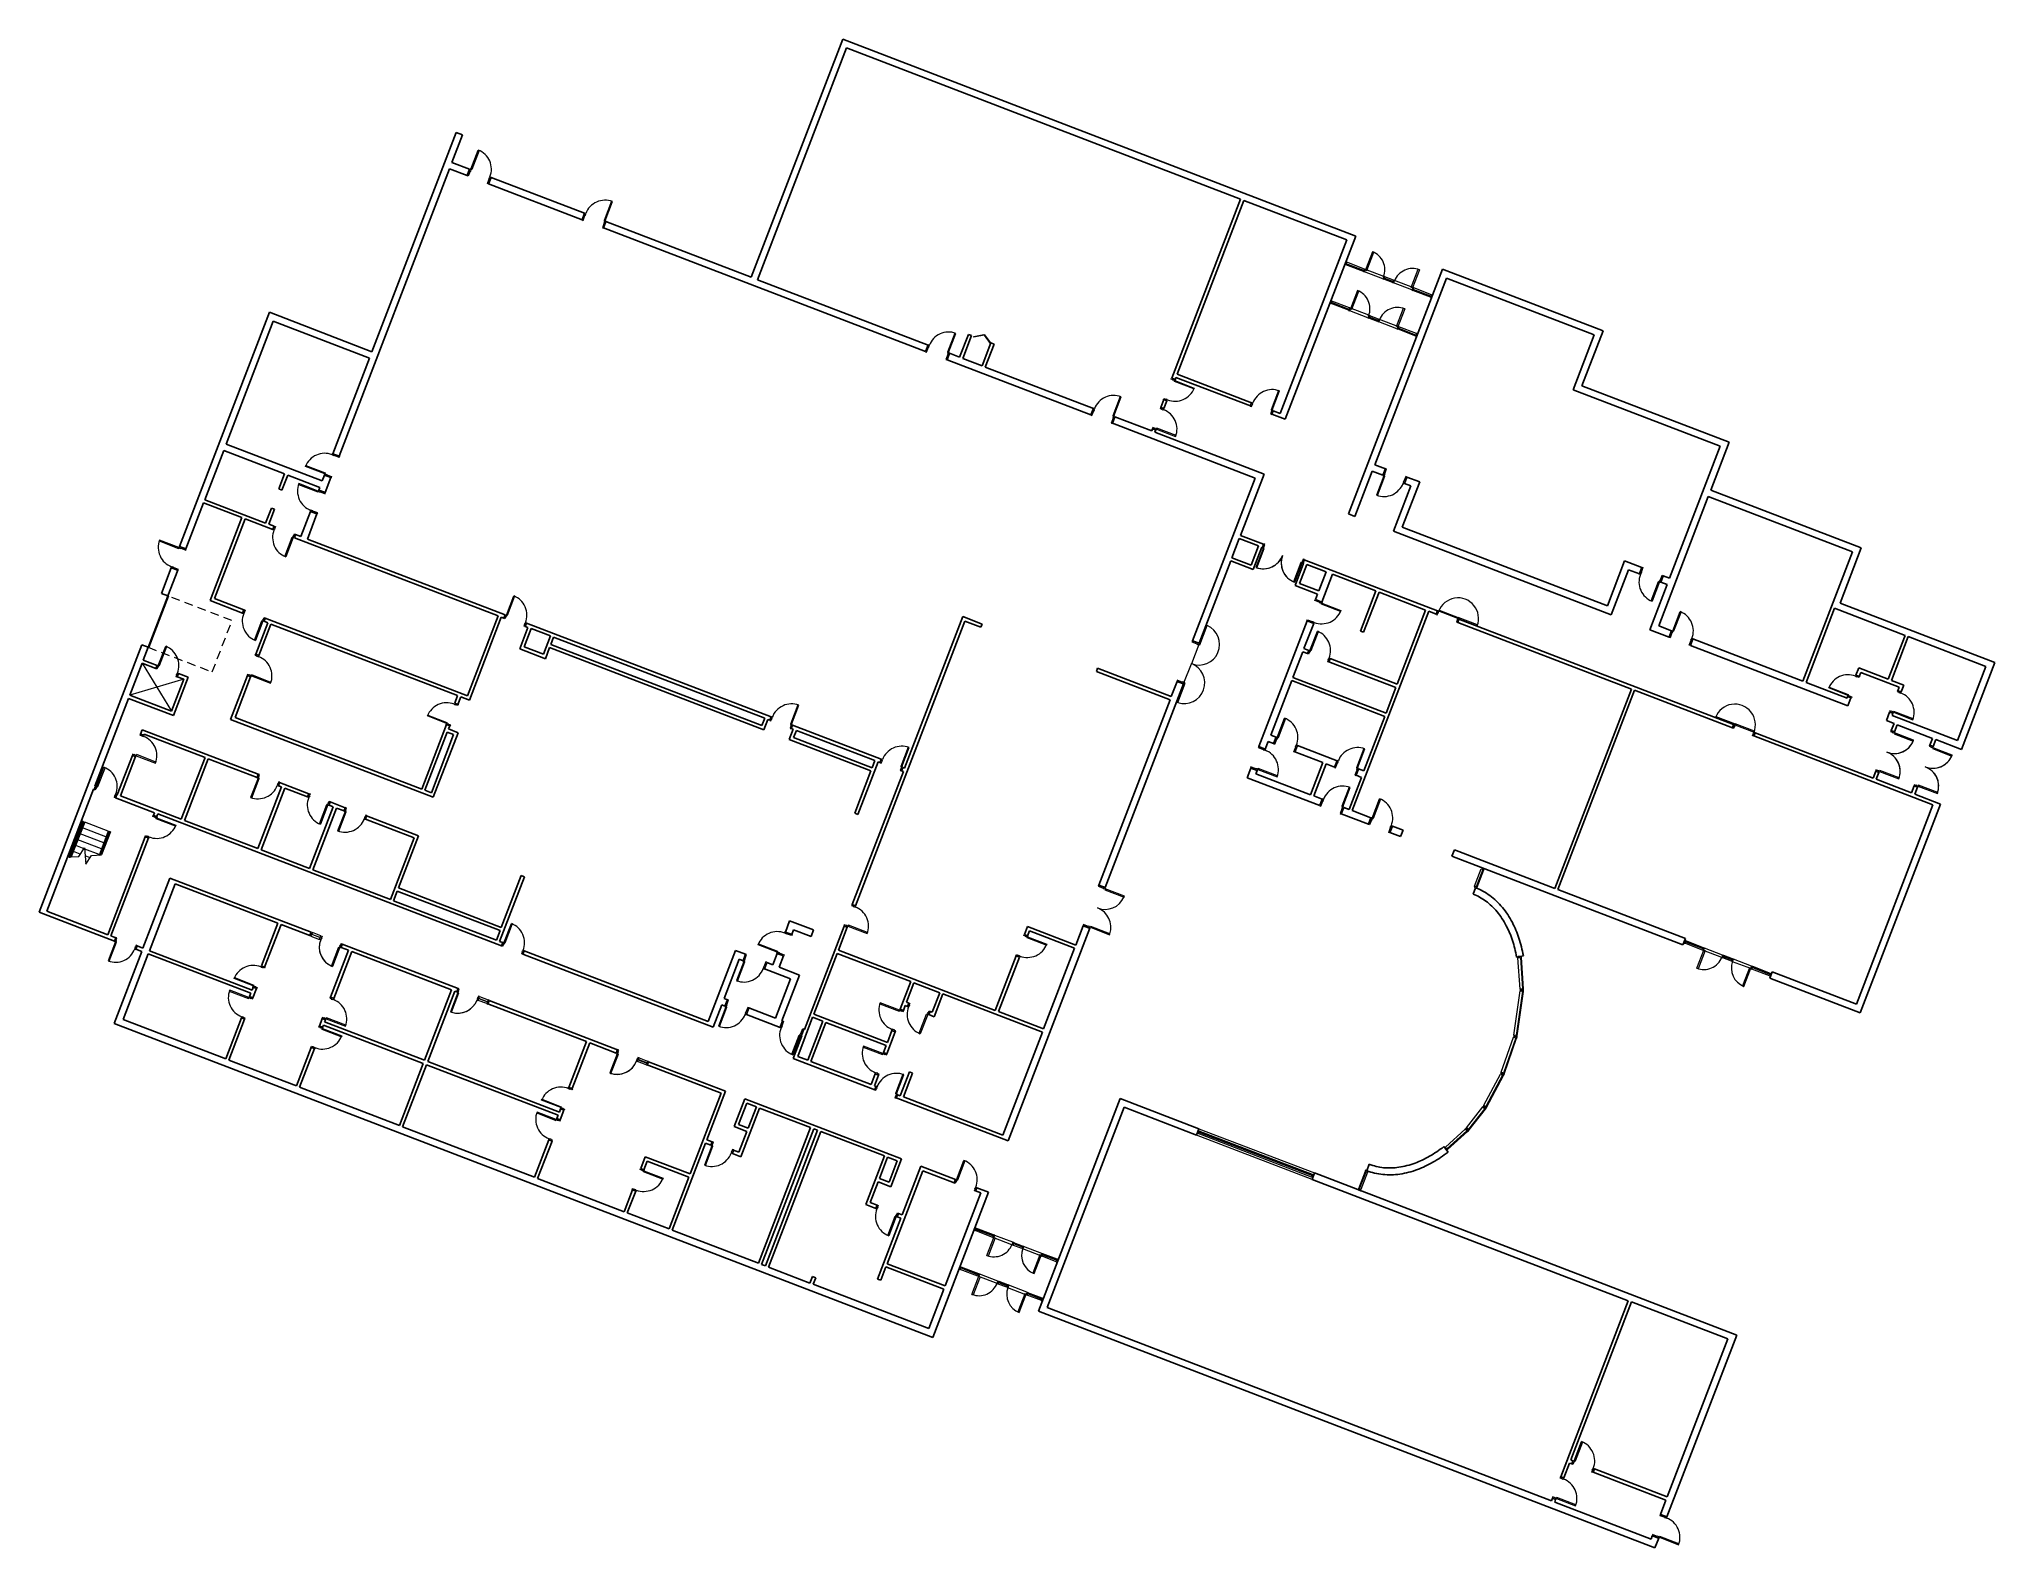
# Model space of a CAD drawing. Header units: inches. Extents: x -907 to 2508, y -1874 to 762.
import ezdxf

# ---------------------------------------------------------------- set-up
doc = ezdxf.new("R2010")
doc.units = ezdxf.units.IN
doc.header["$MEASUREMENT"] = 0
doc.linetypes.add('Overhead', pattern=[24.375, 15, -9.375])
for name, color, linetype, lineweight in [('A-DETL', 90, 'Continuous', 9), ('A-DOOR', 31, 'Continuous', 9), ('A-DOOR-FRAM', 31, 'Continuous', 15), ('A-FLOR-HRAL', 11, 'Continuous', 9), ('A-GLAZ-CURT', 52, 'Continuous', 9), ('A-GLAZ-CWMG', 51, 'Continuous', 9), ('A-WALL', 113, 'Continuous', 9), ('S-STRS', 31, 'Continuous', 9), ('S-STRS-MBND', 31, 'Continuous', 9)]:
    doc.layers.add(name, color=color, linetype=linetype, lineweight=lineweight)

# ---------------------------------------------------------------- blocks, each defined once
blk = doc.blocks.new('Door-Single_CE_ - HM Door-2_ HM Frame-5252126-LEVEL 1 Map Export')
at = {"layer": 'A-DOOR'}
for p, q in [((16.25, -39.5), (16.25, -3.5)), ((16.25, -3.5), (18, -3.5)), ((18, -3.5), (18, -39.5)), ((18, -39.5), (16.25, -39.5))]:
    blk.add_line(p, q, dxfattribs=at)
at = {"layer": 'A-DOOR', "lineweight": 15}
for p, q in [((16.25, -39.5), (16.25, -3.5)), ((18, -3.5), (16.25, -3.5)), ((18, -3.5), (18, -39.5)), ((18, -39.5), (16.25, -39.5))]:
    blk.add_line(p, q, dxfattribs=at)
at = {"layer": 'A-DOOR'}
blk.add_arc((18, -3.5), 36, 179.5, 270, dxfattribs=at)
blk.add_arc((18, -3.5), 36, 179.5, 270, dxfattribs=at)
blk.add_arc((18, -3.5), 36, 179.5, 270, dxfattribs=at)
blk.add_arc((18, -3.5), 36, 179.5, 270, dxfattribs=at)
at = {"layer": 'A-DOOR-FRAM'}
for p, q in [((-20, 3.5), (-18, 3.5)), ((-20, -3.5), (-20, 3.5)), ((-18, 3.5), (-18, 0.25)), ((-18, 0.25), (-17.5, 0.25)), ((-17.5, 0.25), (-17.5, -1.75)), ((17.5, 0.25), (18, 0.25)), ((17.5, -1.75), (17.5, 0.25)), ((18, 3.5), (20, 3.5)), ((18, 0.25), (18, 3.5)), ((20, 3.5), (20, -3.5)), ((-18, -3.5), (-20, -3.5)), ((-18, -1.75), (-18, -3.5)), ((-17.5, -1.75), (-18, -1.75)), ((18, -1.75), (17.5, -1.75)), ((18, -3.5), (18, -1.75)), ((20, -3.5), (18, -3.5))]:
    blk.add_line(p, q, dxfattribs=at)
blk = doc.blocks.new('Door-Single_CE_ - WD Door-2_ WD Frame-5252166-LEVEL 1 Map Export')
at = {"layer": 'A-DOOR'}
for p, q in [((16, -39.5), (16, -3.5)), ((16, -3.5), (18, -3.5)), ((18, -3.5), (18, -39.5)), ((18, -39.5), (16, -39.5))]:
    blk.add_line(p, q, dxfattribs=at)
at = {"layer": 'A-DOOR', "lineweight": 15}
for p, q in [((16, -39.5), (16, -3.5)), ((18, -3.5), (16, -3.5)), ((18, -3.5), (18, -39.5)), ((18, -39.5), (16, -39.5))]:
    blk.add_line(p, q, dxfattribs=at)
at = {"layer": 'A-DOOR'}
blk.add_arc((18, -3.5), 36, 179.5, 270, dxfattribs=at)
blk.add_arc((18, -3.5), 36, 179.5, 270, dxfattribs=at)
blk.add_arc((18, -3.5), 36, 179.5, 270, dxfattribs=at)
blk.add_arc((18, -3.5), 36, 179.5, 270, dxfattribs=at)
at = {"layer": 'A-DOOR-FRAM'}
for p, q in [((-20, 3.5), (-18, 3.5)), ((-20, -3.5), (-20, 3.5)), ((-18, 3.5), (-18, 0.5)), ((-18, 0.5), (-17.5, 0.5)), ((-17.5, 0.5), (-17.5, -1.5)), ((17.5, 0.5), (18, 0.5)), ((17.5, -1.5), (17.5, 0.5)), ((18, 3.5), (20, 3.5)), ((18, 0.5), (18, 3.5)), ((20, 3.5), (20, -3.5)), ((-18, -3.5), (-20, -3.5)), ((-18, -1.5), (-18, -3.5)), ((-17.5, -1.5), (-18, -1.5)), ((18, -1.5), (17.5, -1.5)), ((18, -3.5), (18, -1.5)), ((20, -3.5), (18, -3.5))]:
    blk.add_line(p, q, dxfattribs=at)
blk = doc.blocks.new('Door-Single_CE_ - WD Door-2_ WD Frame-5252168-LEVEL 1 Map Export')
at = {"layer": 'A-DOOR'}
for p, q in [((18, 39.5), (16, 39.5)), ((16, 39.5), (16, 3.5)), ((18, 3.5), (18, 39.5)), ((16, 3.5), (18, 3.5))]:
    blk.add_line(p, q, dxfattribs=at)
at = {"layer": 'A-DOOR', "lineweight": 15}
for p, q in [((18, 39.5), (16, 39.5)), ((16, 39.5), (16, 3.5)), ((18, 3.5), (18, 39.5)), ((18, 3.5), (16, 3.5))]:
    blk.add_line(p, q, dxfattribs=at)
at = {"layer": 'A-DOOR'}
blk.add_arc((18, 3.5), 36, 90, 180.5, dxfattribs=at)
blk.add_arc((18, 3.5), 36, 90, 180.5, dxfattribs=at)
blk.add_arc((18, 3.5), 36, 90, 180.5, dxfattribs=at)
blk.add_arc((18, 3.5), 36, 90, 180.5, dxfattribs=at)
at = {"layer": 'A-DOOR-FRAM'}
for p, q in [((-18, 3.5), (-20, 3.5)), ((-20, 3.5), (-20, -3.5)), ((-18, 1.5), (-18, 3.5)), ((-17.5, 1.5), (-18, 1.5)), ((-17.5, -0.5), (-17.5, 1.5)), ((18, 1.5), (17.5, 1.5)), ((17.5, 1.5), (17.5, -0.5)), ((20, 3.5), (18, 3.5)), ((18, 3.5), (18, 1.5)), ((20, -3.5), (20, 3.5)), ((-20, -3.5), (-18, -3.5)), ((-18, -3.5), (-18, -0.5)), ((-18, -0.5), (-17.5, -0.5)), ((17.5, -0.5), (18, -0.5)), ((18, -0.5), (18, -3.5)), ((18, -3.5), (20, -3.5))]:
    blk.add_line(p, q, dxfattribs=at)
blk = doc.blocks.new('Door-Single_CE_ - HM Door-2_ HM Frame-5252123-LEVEL 1 Map Export')
at = {"layer": 'A-DOOR'}
for p, q in [((18, 39.5), (16.25, 39.5)), ((16.25, 39.5), (16.25, 3.5)), ((18, 3.5), (18, 39.5)), ((16.25, 3.5), (18, 3.5))]:
    blk.add_line(p, q, dxfattribs=at)
at = {"layer": 'A-DOOR', "lineweight": 15}
for p, q in [((18, 39.5), (16.25, 39.5)), ((16.25, 39.5), (16.25, 3.5)), ((18, 3.5), (18, 39.5)), ((18, 3.5), (16.25, 3.5))]:
    blk.add_line(p, q, dxfattribs=at)
at = {"layer": 'A-DOOR'}
blk.add_arc((18, 3.5), 36, 90, 180.5, dxfattribs=at)
blk.add_arc((18, 3.5), 36, 90, 180.5, dxfattribs=at)
blk.add_arc((18, 3.5), 36, 90, 180.5, dxfattribs=at)
blk.add_arc((18, 3.5), 36, 90, 180.5, dxfattribs=at)
at = {"layer": 'A-DOOR-FRAM'}
for p, q in [((-18, 3.5), (-20, 3.5)), ((-20, 3.5), (-20, -3.5)), ((-18, 1.75), (-18, 3.5)), ((-17.5, 1.75), (-18, 1.75)), ((-17.5, -0.25), (-17.5, 1.75)), ((18, 1.75), (17.5, 1.75)), ((17.5, 1.75), (17.5, -0.25)), ((20, 3.5), (18, 3.5)), ((18, 3.5), (18, 1.75)), ((20, -3.5), (20, 3.5)), ((-20, -3.5), (-18, -3.5)), ((-18, -3.5), (-18, -0.25)), ((-18, -0.25), (-17.5, -0.25)), ((17.5, -0.25), (18, -0.25)), ((18, -0.25), (18, -3.5)), ((18, -3.5), (20, -3.5))]:
    blk.add_line(p, q, dxfattribs=at)
blk = doc.blocks.new('Door-Single_CE_ - WD Door-2_ HM Frame-5252155-LEVEL 1 Map Export')
at = {"layer": 'A-DOOR'}
for p, q in [((18, 39.5), (16, 39.5)), ((16, 39.5), (16, 3.5)), ((18, 3.5), (18, 39.5)), ((16, 3.5), (18, 3.5))]:
    blk.add_line(p, q, dxfattribs=at)
at = {"layer": 'A-DOOR', "lineweight": 15}
for p, q in [((18, 39.5), (16, 39.5)), ((16, 39.5), (16, 3.5)), ((18, 3.5), (18, 39.5)), ((18, 3.5), (16, 3.5))]:
    blk.add_line(p, q, dxfattribs=at)
at = {"layer": 'A-DOOR'}
blk.add_arc((18, 3.5), 36, 90, 180.5, dxfattribs=at)
blk.add_arc((18, 3.5), 36, 90, 180.5, dxfattribs=at)
blk.add_arc((18, 3.5), 36, 90, 180.5, dxfattribs=at)
blk.add_arc((18, 3.5), 36, 90, 180.5, dxfattribs=at)
at = {"layer": 'A-DOOR-FRAM'}
for p, q in [((-18, 3.5), (-20, 3.5)), ((-20, 3.5), (-20, -3.5)), ((-18, 1.5), (-18, 3.5)), ((-17.5, 1.5), (-18, 1.5)), ((-17.5, -0.5), (-17.5, 1.5)), ((18, 1.5), (17.5, 1.5)), ((17.5, 1.5), (17.5, -0.5)), ((20, 3.5), (18, 3.5)), ((18, 3.5), (18, 1.5)), ((20, -3.5), (20, 3.5)), ((-20, -3.5), (-18, -3.5)), ((-18, -3.5), (-18, -0.5)), ((-18, -0.5), (-17.5, -0.5)), ((17.5, -0.5), (18, -0.5)), ((18, -0.5), (18, -3.5)), ((18, -3.5), (20, -3.5))]:
    blk.add_line(p, q, dxfattribs=at)
blk = doc.blocks.new('Door-Single_CE_ - WD Door-2_ HM Frame-5252156-LEVEL 1 Map Export')
at = {"layer": 'A-DOOR'}
for p, q in [((16, -39.5), (16, -3.5)), ((16, -3.5), (18, -3.5)), ((18, -3.5), (18, -39.5)), ((18, -39.5), (16, -39.5))]:
    blk.add_line(p, q, dxfattribs=at)
at = {"layer": 'A-DOOR', "lineweight": 15}
for p, q in [((16, -39.5), (16, -3.5)), ((18, -3.5), (16, -3.5)), ((18, -3.5), (18, -39.5)), ((18, -39.5), (16, -39.5))]:
    blk.add_line(p, q, dxfattribs=at)
at = {"layer": 'A-DOOR'}
blk.add_arc((18, -3.5), 36, 179.5, 270, dxfattribs=at)
blk.add_arc((18, -3.5), 36, 179.5, 270, dxfattribs=at)
blk.add_arc((18, -3.5), 36, 179.5, 270, dxfattribs=at)
blk.add_arc((18, -3.5), 36, 179.5, 270, dxfattribs=at)
at = {"layer": 'A-DOOR-FRAM'}
for p, q in [((-20, 3.5), (-18, 3.5)), ((-20, -3.5), (-20, 3.5)), ((-18, 3.5), (-18, 0.5)), ((-18, 0.5), (-17.5, 0.5)), ((-17.5, 0.5), (-17.5, -1.5)), ((17.5, 0.5), (18, 0.5)), ((17.5, -1.5), (17.5, 0.5)), ((18, 3.5), (20, 3.5)), ((18, 0.5), (18, 3.5)), ((20, 3.5), (20, -3.5)), ((-18, -3.5), (-20, -3.5)), ((-18, -1.5), (-18, -3.5)), ((-17.5, -1.5), (-18, -1.5)), ((18, -1.5), (17.5, -1.5)), ((18, -3.5), (18, -1.5)), ((20, -3.5), (18, -3.5))]:
    blk.add_line(p, q, dxfattribs=at)
blk = doc.blocks.new('Door-Single-Sidelite_CE_ - WD Door-2_ HM Frame-Sidelite-5252143-LEVEL 1 Map Export')
at = {"layer": 'A-DOOR', "lineweight": 15}
for p, q in [((-36, -0.125), (-36, 0.125)), ((-36, 0.125), (-20, 0.125)), ((-20, 0.125), (-20, -0.125)), ((-20, -0.125), (-36, -0.125))]:
    blk.add_line(p, q, dxfattribs=at)
at = {"layer": 'A-DOOR'}
for p, q in [((16, -3.5), (18, -3.5)), ((16, -39.5), (16, -3.5)), ((18, -3.5), (18, -39.5)), ((18, -39.5), (16, -39.5))]:
    blk.add_line(p, q, dxfattribs=at)
for start, end in [(179.5, 266.796126), (180.5, 270)]:
    blk.add_arc((18, -3.5), 36, start, end, dxfattribs=at)
at = {"layer": 'A-DOOR-FRAM'}
for p, q in [((-38, 3.5), (-36, 3.5)), ((-38, -3.5), (-38, 3.5)), ((-36, 3.5), (-36, -3.5)), ((-20, 3.5), (-18, 3.5)), ((-20, -3.5), (-20, 3.5)), ((-18, 3.5), (-18, 0.5)), ((-18, 0.5), (-17.5, 0.5)), ((-17.5, 0.5), (-17.5, -1.5)), ((17.5, 0.5), (18, 0.5)), ((17.5, -1.5), (17.5, 0.5)), ((18, 3.5), (20, 3.5)), ((18, 0.5), (18, 3.5)), ((20, 3.5), (20, -3.5)), ((-36, -3.5), (-38, -3.5)), ((-18, -3.5), (-20, -3.5)), ((-18, -1.5), (-18, -3.5)), ((-17.5, -1.5), (-18, -1.5)), ((18, -1.5), (17.5, -1.5)), ((18, -3.5), (18, -1.5)), ((20, -3.5), (18, -3.5))]:
    blk.add_line(p, q, dxfattribs=at)
at = {"layer": 'A-DOOR-FRAM', "lineweight": 9}
for p, q in [((-20, 3.5), (-36, 3.5)), ((-36, -3.5), (-20, -3.5))]:
    blk.add_line(p, q, dxfattribs=at)
blk = doc.blocks.new('Door-Single-Sidelite_CE_ - WD Door-2_ HM Frame-Sidelite-5252144-LEVEL 1 Map Export')
at = {"layer": 'A-DOOR'}
for p, q in [((18, 39.5), (16, 39.5)), ((16, 39.5), (16, 3.5)), ((18, 3.5), (18, 39.5)), ((16, 3.5), (18, 3.5))]:
    blk.add_line(p, q, dxfattribs=at)
at = {"layer": 'A-DOOR', "lineweight": 15}
for p, q in [((-20, 0.125), (-36, 0.125)), ((-36, 0.125), (-36, -0.125)), ((-20, -0.125), (-20, 0.125)), ((-36, -0.125), (-20, -0.125))]:
    blk.add_line(p, q, dxfattribs=at)
at = {"layer": 'A-DOOR'}
for start, end in [(93.203874, 180.5), (90, 179.5)]:
    blk.add_arc((18, 3.5), 36, start, end, dxfattribs=at)
at = {"layer": 'A-DOOR-FRAM'}
for p, q in [((-36, 3.5), (-38, 3.5)), ((-38, 3.5), (-38, -3.5)), ((-36, -3.5), (-36, 3.5)), ((-18, 3.5), (-20, 3.5)), ((-20, 3.5), (-20, -3.5)), ((-18, 1.5), (-18, 3.5)), ((-17.5, 1.5), (-18, 1.5)), ((-17.5, -0.5), (-17.5, 1.5)), ((18, 1.5), (17.5, 1.5)), ((17.5, 1.5), (17.5, -0.5)), ((20, 3.5), (18, 3.5)), ((18, 3.5), (18, 1.5)), ((20, -3.5), (20, 3.5)), ((-38, -3.5), (-36, -3.5)), ((-20, -3.5), (-18, -3.5)), ((-18, -3.5), (-18, -0.5)), ((-18, -0.5), (-17.5, -0.5)), ((17.5, -0.5), (18, -0.5)), ((18, -0.5), (18, -3.5)), ((18, -3.5), (20, -3.5))]:
    blk.add_line(p, q, dxfattribs=at)
at = {"layer": 'A-DOOR-FRAM', "lineweight": 9}
for p, q in [((-36, 3.5), (-20, 3.5)), ((-20, -3.5), (-36, -3.5))]:
    blk.add_line(p, q, dxfattribs=at)
blk = doc.blocks.new('System Panel - zGlazed-5162074-LEVEL 1 Map Export')
at = {"layer": 'A-GLAZ-CURT'}
for p, q in [((16.5, 1.5), (-16.5, 1.5)), ((-16.5, 1.5), (-16.5, 0.5)), ((-16.5, 0.5), (16.5, 0.5)), ((16.5, 0.5), (16.5, 1.5))]:
    blk.add_line(p, q, dxfattribs=at)
blk = doc.blocks.new('Rectangular Mullion - 4 1_2_ x 2_ Rectangular_CE_-5162072-LEVEL 1 Map Export')
at = {"layer": 'A-GLAZ-CWMG'}
for p, q in [((732, -1399.1), (701.2, -1387.2)), ((733.6, -1394.9), (702.8, -1383))]:
    blk.add_line(p, q, dxfattribs=at)
blk = doc.blocks.new('Rectangular Mullion - 4 1_2_ x 2_ Rectangular_CE_-5161800-LEVEL 1 Map Export')
at = {"layer": 'A-GLAZ-CWMG', "lineweight": 15}
for p, q in [((-2, 2.25), (0, 2.25)), ((-2, -2.25), (-2, 2.25)), ((0, 2.25), (0, -2.25)), ((0, -2.25), (-2, -2.25))]:
    blk.add_line(p, q, dxfattribs=at)
blk = doc.blocks.new('Rectangular Mullion - 4 1_2_ x 2_ Rectangular_CE_-5161801-LEVEL 1 Map Export')
at = {"layer": 'A-GLAZ-CWMG', "lineweight": 15}
for p, q in [((0, 2.25), (-2, 2.25)), ((-2, 2.25), (-2, -2.25)), ((0, -2.25), (0, 2.25)), ((-2, -2.25), (0, -2.25))]:
    blk.add_line(p, q, dxfattribs=at)
blk = doc.blocks.new('CW-Single_CE_ - Medium Style-5162126-LEVEL 1 Map Export')
at = {"layer": 'A-DOOR', "lineweight": 15}
for p, q in [((-17, -1.5), (-14.5, -1.5)), ((-17, -35.5), (-17, -1.5)), ((-14.5, -1.5), (-14.5, -35.5)), ((-14.5, -35.5), (-17, -35.5))]:
    blk.add_line(p, q, dxfattribs=at)
at = {"layer": 'A-DOOR'}
blk.add_arc((-17, -1.5), 34, 270, 0, dxfattribs=at)
blk = doc.blocks.new('Rectangular Mullion - 4 1_2_ x 2_ Rectangular_CE_-5161926-LEVEL 1 Map Export')
at = {"layer": 'A-GLAZ-CWMG'}
for p, q in [((765.6, -1412), (733.8, -1399.8)), ((767.2, -1407.8), (735.4, -1395.6))]:
    blk.add_line(p, q, dxfattribs=at)
blk = doc.blocks.new('Rectangular Mullion - 4 1_2_ x 2_ Rectangular_CE_-5161853-LEVEL 1 Map Export')
at = {"layer": 'A-GLAZ-CWMG', "lineweight": 15}
for p, q in [((-1, 2.25), (1, 2.25)), ((-1, -2.25), (-1, 2.25)), ((1, 2.25), (1, -2.25)), ((1, -2.25), (-1, -2.25))]:
    blk.add_line(p, q, dxfattribs=at)
blk = doc.blocks.new('System Panel - zGlazed-5162118-LEVEL 1 Map Export')
at = {"layer": 'A-GLAZ-CURT'}
for p, q in [((8.125, 1.5), (-8.125, 1.5)), ((-8.125, 1.5), (-8.125, 0.5)), ((-8.125, 0.5), (8.125, 0.5)), ((8.125, 0.5), (8.125, 1.5))]:
    blk.add_line(p, q, dxfattribs=at)
blk = doc.blocks.new('Rectangular Mullion - 4 1_2_ x 2_ Rectangular_CE_-5162116-LEVEL 1 Map Export')
at = {"layer": 'A-GLAZ-CWMG'}
for p, q in [((782.6, -1418.5), (767.4, -1412.7)), ((784.2, -1414.3), (769.1, -1408.5))]:
    blk.add_line(p, q, dxfattribs=at)
blk = doc.blocks.new('CW-Single_CE_ - Medium Style-5162120-LEVEL 1 Map Export')
at = {"layer": 'A-DOOR', "lineweight": 15}
for p, q in [((-17, 35.5), (-17, 1.5)), ((-14.5, 35.5), (-17, 35.5)), ((-14.5, 1.5), (-14.5, 35.5)), ((-17, 1.5), (-14.5, 1.5))]:
    blk.add_line(p, q, dxfattribs=at)
at = {"layer": 'A-DOOR'}
blk.add_arc((-17, 1.5), 34, 360, 90, dxfattribs=at)
blk = doc.blocks.new('System Panel - zGlazed-5255818-LEVEL 1 Map Export')
at = {"layer": 'A-GLAZ-CURT'}
for p, q in [((13.3, 1.5), (-13.3, 1.5)), ((-13.3, 1.5), (-13.3, 0.5)), ((-13.3, 0.5), (13.3, 0.5)), ((13.3, 0.5), (13.3, 1.5))]:
    blk.add_line(p, q, dxfattribs=at)
blk = doc.blocks.new('Rectangular Mullion - 4 1_2_ x 2_ Rectangular_CE_-5255817-LEVEL 1 Map Export')
at = {"layer": 'A-GLAZ-CWMG'}
for p, q in [((843, -1441.7), (818.1, -1432.1)), ((844.6, -1437.5), (819.7, -1427.9))]:
    blk.add_line(p, q, dxfattribs=at)
blk = doc.blocks.new('Door-Single_CE_ - HM Door-2_ HM Frame-5252121-LEVEL 1 Map Export')
at = {"layer": 'A-DOOR'}
for p, q in [((18, 42.5), (16.25, 42.5)), ((16.25, 42.5), (16.25, 6.5)), ((18, 6.5), (18, 42.5)), ((16.25, 6.5), (18, 6.5))]:
    blk.add_line(p, q, dxfattribs=at)
at = {"layer": 'A-DOOR', "lineweight": 15}
for p, q in [((18, 42.5), (16.25, 42.5)), ((16.25, 42.5), (16.25, 6.5)), ((18, 6.5), (18, 42.5)), ((18, 6.5), (16.25, 6.5))]:
    blk.add_line(p, q, dxfattribs=at)
at = {"layer": 'A-DOOR'}
blk.add_arc((18, 6.5), 36, 90, 180.5, dxfattribs=at)
blk.add_arc((18, 6.5), 36, 90, 180.5, dxfattribs=at)
blk.add_arc((18, 6.5), 36, 90, 180.5, dxfattribs=at)
blk.add_arc((18, 6.5), 36, 90, 180.5, dxfattribs=at)
at = {"layer": 'A-DOOR-FRAM'}
for p, q in [((-18, 6.5), (-20, 6.5)), ((-20, 6.5), (-20, -6.5)), ((-18, 4.75), (-18, 6.5)), ((-17.5, 4.75), (-18, 4.75)), ((-18, -6.5), (-18, 2.75)), ((-18, 2.75), (-17.5, 2.75)), ((-17.5, 2.75), (-17.5, 4.75)), ((18, 4.75), (17.5, 4.75)), ((17.5, 4.75), (17.5, 2.75)), ((17.5, 2.75), (18, 2.75)), ((20, 6.5), (18, 6.5)), ((18, 6.5), (18, 4.75)), ((18, 2.75), (18, -6.5)), ((20, -6.5), (20, 6.5)), ((-20, -6.5), (-18, -6.5)), ((18, -6.5), (20, -6.5))]:
    blk.add_line(p, q, dxfattribs=at)
blk = doc.blocks.new('Door-Single_CE_ - HM Door-2_ HM Frame-5252122-LEVEL 1 Map Export')
at = {"layer": 'A-DOOR'}
for p, q in [((16.25, -42.5), (16.25, -6.5)), ((16.25, -6.5), (18, -6.5)), ((18, -6.5), (18, -42.5)), ((18, -42.5), (16.25, -42.5))]:
    blk.add_line(p, q, dxfattribs=at)
at = {"layer": 'A-DOOR', "lineweight": 15}
for p, q in [((16.25, -42.5), (16.25, -6.5)), ((18, -6.5), (16.25, -6.5)), ((18, -6.5), (18, -42.5)), ((18, -42.5), (16.25, -42.5))]:
    blk.add_line(p, q, dxfattribs=at)
at = {"layer": 'A-DOOR'}
blk.add_arc((18, -6.5), 36, 179.5, 270, dxfattribs=at)
blk.add_arc((18, -6.5), 36, 179.5, 270, dxfattribs=at)
blk.add_arc((18, -6.5), 36, 179.5, 270, dxfattribs=at)
blk.add_arc((18, -6.5), 36, 179.5, 270, dxfattribs=at)
at = {"layer": 'A-DOOR-FRAM'}
for p, q in [((-20, 6.5), (-18, 6.5)), ((-20, -6.5), (-20, 6.5)), ((-18, 6.5), (-18, -2.75)), ((18, 6.5), (20, 6.5)), ((18, -2.75), (18, 6.5)), ((20, 6.5), (20, -6.5)), ((-18, -6.5), (-20, -6.5)), ((-18, -2.75), (-17.5, -2.75)), ((-18, -4.75), (-18, -6.5)), ((-17.5, -4.75), (-18, -4.75)), ((-17.5, -2.75), (-17.5, -4.75)), ((17.5, -2.75), (18, -2.75)), ((17.5, -4.75), (17.5, -2.75)), ((18, -4.75), (17.5, -4.75)), ((18, -6.5), (18, -4.75)), ((20, -6.5), (18, -6.5))]:
    blk.add_line(p, q, dxfattribs=at)
blk = doc.blocks.new('Door-Single_CE_ - WD Door-2_ WD Frame-5252169-LEVEL 1 Map Export')
at = {"layer": 'A-DOOR'}
for p, q in [((18, 42.5), (16, 42.5)), ((16, 42.5), (16, 6.5)), ((18, 6.5), (18, 42.5)), ((16, 6.5), (18, 6.5))]:
    blk.add_line(p, q, dxfattribs=at)
at = {"layer": 'A-DOOR', "lineweight": 15}
for p, q in [((18, 42.5), (16, 42.5)), ((16, 42.5), (16, 6.5)), ((18, 6.5), (18, 42.5)), ((18, 6.5), (16, 6.5))]:
    blk.add_line(p, q, dxfattribs=at)
at = {"layer": 'A-DOOR'}
blk.add_arc((18, 6.5), 36, 90, 180.5, dxfattribs=at)
blk.add_arc((18, 6.5), 36, 90, 180.5, dxfattribs=at)
blk.add_arc((18, 6.5), 36, 90, 180.5, dxfattribs=at)
blk.add_arc((18, 6.5), 36, 90, 180.5, dxfattribs=at)
at = {"layer": 'A-DOOR-FRAM'}
for p, q in [((-18, 6.5), (-20, 6.5)), ((-20, 6.5), (-20, -6.5)), ((-18, 4.5), (-18, 6.5)), ((-17.5, 4.5), (-18, 4.5)), ((-18, -6.5), (-18, 2.5)), ((-18, 2.5), (-17.5, 2.5)), ((-17.5, 2.5), (-17.5, 4.5)), ((18, 4.5), (17.5, 4.5)), ((17.5, 4.5), (17.5, 2.5)), ((17.5, 2.5), (18, 2.5)), ((20, 6.5), (18, 6.5)), ((18, 6.5), (18, 4.5)), ((18, 2.5), (18, -6.5)), ((20, -6.5), (20, 6.5)), ((-20, -6.5), (-18, -6.5)), ((18, -6.5), (20, -6.5))]:
    blk.add_line(p, q, dxfattribs=at)
blk = doc.blocks.new('Door-Double-Lite_CE_ - WD Door-2_ HM Frame-LG Lite-5164886-LEVEL 1 Map Export')
at = {"layer": 'A-DOOR'}
for p, q in [((-36, 8.3), (-72, 8.3)), ((-72, 8.3), (-72, 6.5)), ((-72, 6.5), (-36, 6.5)), ((-36, 6.5), (-36, 8.3)), ((-36, 6.2), (0, 6.5)), ((-35.7, 6.5), (-34.3, 6.5)), ((36, 6.2), (0, 6.5)), ((35.7, 6.5), (34.2, 6.5)), ((72, 8.3), (36, 8.3)), ((36, 8.3), (36, 6.5)), ((36, 6.5), (72, 6.5)), ((72, 6.5), (72, 8.3))]:
    blk.add_line(p, q, dxfattribs=at)
for centre, start, end in [((-36, 6.5), 359.5, 177.2085), ((36, 6.5), 2.8058, 180.5), ((-36, 6.5), 359.5, 0), ((36, 6.5), 180, 180.5)]:
    blk.add_arc(centre, 36, start, end, dxfattribs=at)
at = {"layer": 'A-DOOR-FRAM'}
for p, q in [((-38, 6.5), (-38, -6.5)), ((-36, 4.8), (-36, 6.5)), ((-35.5, 4.8), (-36, 4.8)), ((-36, -6.5), (-36, 2.8)), ((-36, 2.8), (-35.5, 2.8)), ((-35.5, 2.8), (-35.5, 4.8)), ((36, 4.8), (35.5, 4.8)), ((35.5, 4.8), (35.5, 2.8)), ((35.5, 2.8), (36, 2.8)), ((36, 6.5), (36, 4.8)), ((36, 2.8), (36, -6.5)), ((38, -6.5), (38, 6.5)), ((-38, -6.5), (-36, -6.5)), ((36, -6.5), (38, -6.5))]:
    blk.add_line(p, q, dxfattribs=at)
blk = doc.blocks.new('System Panel - zGlazed-5166286-LEVEL 1 Map Export')
at = {"layer": 'A-GLAZ-CURT'}
for p, q in [((16.5, -0.5), (-16.5, -0.5)), ((-16.5, -0.5), (-16.5, -1.5)), ((-16.5, -1.5), (16.5, -1.5)), ((16.5, -1.5), (16.5, -0.5))]:
    blk.add_line(p, q, dxfattribs=at)
blk = doc.blocks.new('Rectangular Mullion - 4 1_2_ x 2_ Rectangular_CE_-5166280-LEVEL 1 Map Export')
at = {"layer": 'A-GLAZ-CWMG'}
for p, q in [((1405.7, 355.9), (1374.9, 367.7)), ((1407.3, 360.1), (1376.5, 371.9))]:
    blk.add_line(p, q, dxfattribs=at)
blk = doc.blocks.new('Rectangular Mullion - 4 1_2_ x 2_ Rectangular_CE_-5166287-LEVEL 1 Map Export')
at = {"layer": 'A-GLAZ-CWMG', "lineweight": 15}
for p, q in [((-2, 2.25), (0, 2.25)), ((-2, -2.25), (-2, 2.25)), ((0, 2.25), (0, -2.25)), ((0, -2.25), (-2, -2.25))]:
    blk.add_line(p, q, dxfattribs=at)
blk = doc.blocks.new('Rectangular Mullion - 4 1_2_ x 2_ Rectangular_CE_-5166288-LEVEL 1 Map Export')
at = {"layer": 'A-GLAZ-CWMG', "lineweight": 15}
for p, q in [((0, 2.25), (-2, 2.25)), ((-2, 2.25), (-2, -2.25)), ((0, -2.25), (0, 2.25)), ((-2, -2.25), (0, -2.25))]:
    blk.add_line(p, q, dxfattribs=at)
blk = doc.blocks.new('CW-Single_CE_ - Medium Style-5166289-LEVEL 1 Map Export')
at = {"layer": 'A-DOOR', "lineweight": 15}
for p, q in [((-17, 35.5), (-17, 1.5)), ((-14.5, 35.5), (-17, 35.5)), ((-14.5, 1.5), (-14.5, 35.5)), ((-17, 1.5), (-14.5, 1.5))]:
    blk.add_line(p, q, dxfattribs=at)
at = {"layer": 'A-DOOR'}
blk.add_arc((-17, 1.5), 34, 360, 90, dxfattribs=at)
blk = doc.blocks.new('Rectangular Mullion - 4 1_2_ x 2_ Rectangular_CE_-5166281-LEVEL 1 Map Export')
at = {"layer": 'A-GLAZ-CWMG'}
for p, q in [((1439.3, 343), (1407.5, 355.2)), ((1440.9, 347.2), (1409.1, 359.4))]:
    blk.add_line(p, q, dxfattribs=at)
blk = doc.blocks.new('Rectangular Mullion - 4 1_2_ x 2_ Rectangular_CE_-5166282-LEVEL 1 Map Export')
at = {"layer": 'A-GLAZ-CWMG', "lineweight": 15}
for p, q in [((-1, 2.25), (1, 2.25)), ((-1, -2.25), (-1, 2.25)), ((1, 2.25), (1, -2.25)), ((1, -2.25), (-1, -2.25))]:
    blk.add_line(p, q, dxfattribs=at)
blk = doc.blocks.new('System Panel - zGlazed-5166290-LEVEL 1 Map Export')
at = {"layer": 'A-GLAZ-CURT'}
for p, q in [((8.125, -0.5), (-8.125, -0.5)), ((-8.125, -0.5), (-8.125, -1.5)), ((-8.125, -1.5), (8.125, -1.5)), ((8.125, -1.5), (8.125, -0.5))]:
    blk.add_line(p, q, dxfattribs=at)
blk = doc.blocks.new('Rectangular Mullion - 4 1_2_ x 2_ Rectangular_CE_-5166284-LEVEL 1 Map Export')
at = {"layer": 'A-GLAZ-CWMG'}
for p, q in [((1456.3, 336.5), (1441.1, 342.3)), ((1457.9, 340.7), (1442.8, 346.5))]:
    blk.add_line(p, q, dxfattribs=at)
blk = doc.blocks.new('CW-Single_CE_ - Medium Style-5166291-LEVEL 1 Map Export')
at = {"layer": 'A-DOOR', "lineweight": 15}
for p, q in [((-17, -1.5), (-14.5, -1.5)), ((-17, -35.5), (-17, -1.5)), ((-14.5, -1.5), (-14.5, -35.5)), ((-14.5, -35.5), (-17, -35.5))]:
    blk.add_line(p, q, dxfattribs=at)
at = {"layer": 'A-DOOR'}
blk.add_arc((-17, -1.5), 34, 270, 0, dxfattribs=at)
blk = doc.blocks.new('Door-Single_CE_ - WD Door-2_ HM Frame-5252157-LEVEL 1 Map Export')
at = {"layer": 'A-DOOR'}
for p, q in [((18, 42.5), (16, 42.5)), ((16, 42.5), (16, 6.5)), ((18, 6.5), (18, 42.5)), ((16, 6.5), (18, 6.5))]:
    blk.add_line(p, q, dxfattribs=at)
at = {"layer": 'A-DOOR', "lineweight": 15}
for p, q in [((18, 42.5), (16, 42.5)), ((16, 42.5), (16, 6.5)), ((18, 6.5), (18, 42.5)), ((18, 6.5), (16, 6.5))]:
    blk.add_line(p, q, dxfattribs=at)
at = {"layer": 'A-DOOR'}
blk.add_arc((18, 6.5), 36, 90, 180.5, dxfattribs=at)
blk.add_arc((18, 6.5), 36, 90, 180.5, dxfattribs=at)
blk.add_arc((18, 6.5), 36, 90, 180.5, dxfattribs=at)
blk.add_arc((18, 6.5), 36, 90, 180.5, dxfattribs=at)
at = {"layer": 'A-DOOR-FRAM'}
for p, q in [((-18, 6.5), (-20, 6.5)), ((-20, 6.5), (-20, -6.5)), ((-18, 4.5), (-18, 6.5)), ((-17.5, 4.5), (-18, 4.5)), ((-18, -6.5), (-18, 2.5)), ((-18, 2.5), (-17.5, 2.5)), ((-17.5, 2.5), (-17.5, 4.5)), ((18, 4.5), (17.5, 4.5)), ((17.5, 4.5), (17.5, 2.5)), ((17.5, 2.5), (18, 2.5)), ((20, 6.5), (18, 6.5)), ((18, 6.5), (18, 4.5)), ((18, 2.5), (18, -6.5)), ((20, -6.5), (20, 6.5)), ((-20, -6.5), (-18, -6.5)), ((18, -6.5), (20, -6.5))]:
    blk.add_line(p, q, dxfattribs=at)
blk = doc.blocks.new('Door-Single_CE_ - WD Door-2_ HM Frame-5252153-LEVEL 1 Map Export')
at = {"layer": 'A-DOOR'}
for p, q in [((16, -42.5), (16, -6.5)), ((16, -6.5), (18, -6.5)), ((18, -6.5), (18, -42.5)), ((18, -42.5), (16, -42.5))]:
    blk.add_line(p, q, dxfattribs=at)
at = {"layer": 'A-DOOR', "lineweight": 15}
for p, q in [((16, -42.5), (16, -6.5)), ((18, -6.5), (16, -6.5)), ((18, -6.5), (18, -42.5)), ((18, -42.5), (16, -42.5))]:
    blk.add_line(p, q, dxfattribs=at)
at = {"layer": 'A-DOOR'}
blk.add_arc((18, -6.5), 36, 179.5, 270, dxfattribs=at)
blk.add_arc((18, -6.5), 36, 179.5, 270, dxfattribs=at)
blk.add_arc((18, -6.5), 36, 179.5, 270, dxfattribs=at)
blk.add_arc((18, -6.5), 36, 179.5, 270, dxfattribs=at)
at = {"layer": 'A-DOOR-FRAM'}
for p, q in [((-20, 6.5), (-18, 6.5)), ((-20, -6.5), (-20, 6.5)), ((-18, 6.5), (-18, -2.5)), ((18, 6.5), (20, 6.5)), ((18, -2.5), (18, 6.5)), ((20, 6.5), (20, -6.5)), ((-18, -6.5), (-20, -6.5)), ((-18, -2.5), (-17.5, -2.5)), ((-18, -4.5), (-18, -6.5)), ((-17.5, -4.5), (-18, -4.5)), ((-17.5, -2.5), (-17.5, -4.5)), ((17.5, -2.5), (18, -2.5)), ((17.5, -4.5), (17.5, -2.5)), ((18, -4.5), (17.5, -4.5)), ((18, -6.5), (18, -4.5)), ((20, -6.5), (18, -6.5))]:
    blk.add_line(p, q, dxfattribs=at)
blk = doc.blocks.new('Door-Double-Lite_CE_ - WD Door-2_ HM Frame-LG Lite-5167115-LEVEL 1 Map Export')
at = {"layer": 'A-DOOR'}
for p, q in [((-36, 39.5), (-36, 3.5)), ((-34.25, 39.5), (-36, 39.5)), ((-36, 3.16), (-36, 39.5)), ((-34.25, 3.5), (-34.25, 39.5)), ((36, 39.5), (34.25, 39.5)), ((34.25, 39.5), (34.25, 3.5)), ((36, 3.5), (36, 39.5)), ((36, 3.16), (36, 39.5)), ((-36, 3.5), (-34.25, 3.5)), ((34.25, 3.5), (36, 3.5))]:
    blk.add_line(p, q, dxfattribs=at)
for centre, start, end in [((-36, 3.5), 359.5, 90), ((-36, 3.5), 359.5, 87.19661), ((36, 3.5), 90, 180.5), ((36, 3.5), 92.78996, 180.5)]:
    blk.add_arc(centre, 36, start, end, dxfattribs=at)
at = {"layer": 'A-DOOR-FRAM'}
for p, q in [((-36, 3.5), (-38, 3.5)), ((-38, 3.5), (-38, -3.5)), ((-36, 1.75), (-36, 3.5)), ((-35.5, 1.75), (-36, 1.75)), ((-35.5, -0.25), (-35.5, 1.75)), ((36, 1.75), (35.5, 1.75)), ((35.5, 1.75), (35.5, -0.25)), ((38, 3.5), (36, 3.5)), ((36, 3.5), (36, 1.75)), ((38, -3.5), (38, 3.5)), ((-38, -3.5), (-36, -3.5)), ((-36, -3.5), (-36, -0.25)), ((-36, -0.25), (-35.5, -0.25)), ((35.5, -0.25), (36, -0.25)), ((36, -0.25), (36, -3.5)), ((36, -3.5), (38, -3.5))]:
    blk.add_line(p, q, dxfattribs=at)
blk = doc.blocks.new('Door-Single_CE_ - HM Door-2_ HM Frame-5252124-LEVEL 1 Map Export')
at = {"layer": 'A-DOOR', "lineweight": 15}
for p, q in [((-18, 3.5), (-18, 5.25)), ((-18, 5.25), (18, 5.25)), ((18, 3.5), (-18, 3.5)), ((18, 3.5), (18, 5.25))]:
    blk.add_line(p, q, dxfattribs=at)
at = {"layer": 'A-DOOR'}
for p, q in [((54, 5.25), (18, 5.25)), ((18, 5.25), (18, 3.5)), ((18, 3.5), (54, 3.5)), ((54, 3.5), (54, 5.25))]:
    blk.add_line(p, q, dxfattribs=at)
for start in [0, 0, 180, 180]:
    blk.add_arc((18, 3.5), 36, start, 180.5, dxfattribs=at)
at = {"layer": 'A-DOOR-FRAM'}
for p, q in [((-18, 3.5), (-20, 3.5)), ((-20, 3.5), (-20, -3.5)), ((-18, 1.75), (-18, 3.5)), ((-17.5, 1.75), (-18, 1.75)), ((-17.5, -0.25), (-17.5, 1.75)), ((18, 1.75), (17.5, 1.75)), ((17.5, 1.75), (17.5, -0.25)), ((20, 3.5), (18, 3.5)), ((18, 3.5), (18, 1.75)), ((20, -3.5), (20, 3.5)), ((-20, -3.5), (-18, -3.5)), ((-18, -3.5), (-18, -0.25)), ((-18, -0.25), (-17.5, -0.25)), ((17.5, -0.25), (18, -0.25)), ((18, -0.25), (18, -3.5)), ((18, -3.5), (20, -3.5))]:
    blk.add_line(p, q, dxfattribs=at)
blk = doc.blocks.new('Door-Single_CE_ - HM Door-2_ HM Frame-5252125-LEVEL 1 Map Export')
at = {"layer": 'A-DOOR', "lineweight": 15}
for p, q in [((-18, -3.5), (-18, -5.25)), ((18, -3.5), (-18, -3.5)), ((-18, -5.25), (18, -5.25)), ((18, -3.5), (18, -5.25))]:
    blk.add_line(p, q, dxfattribs=at)
at = {"layer": 'A-DOOR'}
for p, q in [((18, -3.5), (54, -3.5)), ((18, -5.25), (18, -3.5)), ((54, -5.25), (18, -5.25)), ((54, -3.5), (54, -5.25))]:
    blk.add_line(p, q, dxfattribs=at)
for end in [360, 360, 180, 180]:
    blk.add_arc((18, -3.5), 36, 179.5, end, dxfattribs=at)
at = {"layer": 'A-DOOR-FRAM'}
for p, q in [((-20, 3.5), (-18, 3.5)), ((-20, -3.5), (-20, 3.5)), ((-18, 3.5), (-18, 0.25)), ((-18, 0.25), (-17.5, 0.25)), ((-17.5, 0.25), (-17.5, -1.75)), ((17.5, 0.25), (18, 0.25)), ((17.5, -1.75), (17.5, 0.25)), ((18, 3.5), (20, 3.5)), ((18, 0.25), (18, 3.5)), ((20, 3.5), (20, -3.5)), ((-18, -3.5), (-20, -3.5)), ((-18, -1.75), (-18, -3.5)), ((-17.5, -1.75), (-18, -1.75)), ((18, -1.75), (17.5, -1.75)), ((18, -3.5), (18, -1.75)), ((20, -3.5), (18, -3.5))]:
    blk.add_line(p, q, dxfattribs=at)
blk = doc.blocks.new('System Panel - zGlazed-5168750-LEVEL 1 Map Export')
at = {"layer": 'A-GLAZ-CURT'}
for p, q in [((27.5, 1.5), (-27.5, 1.5)), ((-27.5, 1.5), (-27.5, 0.5)), ((-27.5, 0.5), (27.5, 0.5)), ((27.5, 0.5), (27.5, 1.5))]:
    blk.add_line(p, q, dxfattribs=at)
blk = doc.blocks.new('Rectangular Mullion - 6_ x 2_ Rectangular_CE_-5168749-LEVEL 1 Map Export')
at = {"layer": 'A-GLAZ-CWMG'}
for p, q in [((1679, -897.7), (1675.2, -842.8)), ((1685, -897.3), (1681.1, -842.4))]:
    blk.add_line(p, q, dxfattribs=at)
blk = doc.blocks.new('Rectangular Mullion - 6_ x 2_ Rectangular_CE_-5168535-LEVEL 1 Map Export')
at = {"layer": 'A-GLAZ-CWMG', "lineweight": 15}
for p, q in [((-2, 3.75), (0, 3.75)), ((-2, -2.25), (-2, 3.75)), ((0, 3.75), (0, -2.25)), ((0, -2.25), (-2, -2.25))]:
    blk.add_line(p, q, dxfattribs=at)
blk = doc.blocks.new('Rectangular Mullion - 6_ x 2_ Rectangular_CE_-5168536-LEVEL 1 Map Export')
at = {"layer": 'A-GLAZ-CWMG', "lineweight": 15}
for p, q in [((0, 3.75), (-2, 3.75)), ((-2, 3.75), (-2, -2.25)), ((0, -2.25), (0, 3.75)), ((-2, -2.25), (0, -2.25))]:
    blk.add_line(p, q, dxfattribs=at)
blk = doc.blocks.new('System Panel - zGlazed-5168970-LEVEL 1 Map Export')
at = {"layer": 'A-GLAZ-CURT'}
for p, q in [((39, 1.5), (-39, 1.5)), ((-39, 1.5), (-39, 0.5)), ((-39, 0.5), (39, 0.5)), ((39, 0.5), (39, 1.5))]:
    blk.add_line(p, q, dxfattribs=at)
blk = doc.blocks.new('Rectangular Mullion - 6_ x 2_ Rectangular_CE_-5168969-LEVEL 1 Map Export')
at = {"layer": 'A-GLAZ-CWMG'}
for p, q in [((1668, -978.1), (1678.9, -900.9)), ((1674, -979), (1684.8, -901.7))]:
    blk.add_line(p, q, dxfattribs=at)
blk = doc.blocks.new('System Panel - zGlazed-5169122-LEVEL 1 Map Export')
at = {"layer": 'A-GLAZ-CURT'}
for p, q in [((32.5, 1.5), (-32.5, 1.5)), ((-32.5, 1.5), (-32.5, 0.5)), ((-32.5, 0.5), (32.5, 0.5)), ((32.5, 0.5), (32.5, 1.5))]:
    blk.add_line(p, q, dxfattribs=at)
blk = doc.blocks.new('Rectangular Mullion - 6_ x 2_ Rectangular_CE_-5169121-LEVEL 1 Map Export')
at = {"layer": 'A-GLAZ-CWMG'}
for p, q in [((1646.1, -1042.8), (1667.3, -981.3)), ((1651.8, -1044.7), (1672.9, -983.3))]:
    blk.add_line(p, q, dxfattribs=at)
blk = doc.blocks.new('System Panel - zGlazed-5169253-LEVEL 1 Map Export')
at = {"layer": 'A-GLAZ-CURT'}
for p, q in [((31, 1.5), (-31, 1.5)), ((-31, 1.5), (-31, 0.5)), ((-31, 0.5), (31, 0.5)), ((31, 0.5), (31, 1.5))]:
    blk.add_line(p, q, dxfattribs=at)
blk = doc.blocks.new('Rectangular Mullion - 6_ x 2_ Rectangular_CE_-5169252-LEVEL 1 Map Export')
at = {"layer": 'A-GLAZ-CWMG'}
for p, q in [((1615.6, -1100.6), (1644.8, -1045.9)), ((1620.9, -1103.5), (1650.1, -1048.7))]:
    blk.add_line(p, q, dxfattribs=at)
blk = doc.blocks.new('System Panel - zGlazed-5169411-LEVEL 1 Map Export')
at = {"layer": 'A-GLAZ-CURT'}
for p, q in [((23, 1.5), (-23, 1.5)), ((-23, 1.5), (-23, 0.5)), ((-23, 0.5), (23, 0.5)), ((23, 0.5), (23, 1.5))]:
    blk.add_line(p, q, dxfattribs=at)
blk = doc.blocks.new('Rectangular Mullion - 6_ x 2_ Rectangular_CE_-5169410-LEVEL 1 Map Export')
at = {"layer": 'A-GLAZ-CWMG'}
for p, q in [((1585.5, -1139.7), (1613.8, -1103.4)), ((1590.2, -1143.4), (1618.6, -1107.1))]:
    blk.add_line(p, q, dxfattribs=at)
blk = doc.blocks.new('System Panel - zGlazed-5169536-LEVEL 1 Map Export')
at = {"layer": 'A-GLAZ-CURT'}
for p, q in [((23.4, 1.5), (-23.4, 1.5)), ((-23.4, 1.5), (-23.4, 0.5)), ((-23.4, 0.5), (23.4, 0.5)), ((23.4, 0.5), (23.4, 1.5))]:
    blk.add_line(p, q, dxfattribs=at)
blk = doc.blocks.new('Rectangular Mullion - 6_ x 2_ Rectangular_CE_-5169535-LEVEL 1 Map Export')
at = {"layer": 'A-GLAZ-CWMG'}
for p, q in [((1548.4, -1173.4), (1583.2, -1142.1)), ((1552.4, -1177.9), (1587.3, -1146.6))]:
    blk.add_line(p, q, dxfattribs=at)
blk = doc.blocks.new('System Panel - zGlazed-5169580-LEVEL 1 Map Export')
at = {"layer": 'A-GLAZ-CURT'}
for p, q in [((16.2, 1.5), (-16.2, 1.5)), ((-16.2, 1.5), (-16.2, 0.5)), ((-16.2, 0.5), (16.2, 0.5)), ((16.2, 0.5), (16.2, 1.5))]:
    blk.add_line(p, q, dxfattribs=at)
blk = doc.blocks.new('Rectangular Mullion - 4 1_2_ x 2_ Rectangular_CE_-5169579-LEVEL 1 Map Export')
at = {"layer": 'A-GLAZ-CWMG'}
for p, q in [((1599.6, -717.8), (1611.2, -687.4)), ((1603.8, -719.4), (1615.4, -689.1))]:
    blk.add_line(p, q, dxfattribs=at)
blk = doc.blocks.new('Railing - Railing-5172666-LEVEL 1 Map Export')
at = {"layer": 'A-FLOR-HRAL'}
for p, q in [((-829.2, -605.2), (-852.9, -667)), ((-827.4, -605.9), (-850.7, -666.8)), ((-829.2, -605.2), (-827.4, -605.9)), ((-852.9, -667), (-850.7, -666.8))]:
    blk.add_line(p, q, dxfattribs=at)
blk = doc.blocks.new('Railing - Railing-5172670-LEVEL 1 Map Export')
at = {"layer": 'A-FLOR-HRAL'}
for p, q in [((-786.3, -621.7), (-802.3, -663.4)), ((-784.4, -622.4), (-800.1, -663.3)), ((-786.3, -621.7), (-784.4, -622.4)), ((-802.3, -663.4), (-800.1, -663.3))]:
    blk.add_line(p, q, dxfattribs=at)
blk = doc.blocks.new('Door-Bi_folding-Single Door - 36_ x 84_-5209448-LEVEL 1 Map Export')
at = {"layer": 'A-DOOR'}
for p, q in [((-14, 3), (1.2, 12.6)), ((-13.2, 1.7), (-14, 3)), ((2, 11.4), (-13.2, 1.7)), ((1.2, 12.6), (2, 11.4)), ((2.8, 12.6), (2, 11.4)), ((2, 11.4), (17.2, 1.7)), ((18, 3), (2.8, 12.6)), ((17.2, 1.7), (18, 3))]:
    blk.add_line(p, q, dxfattribs=at)
blk = doc.blocks.new('Overhead-Sectional - 8_ x 10_-5210600-LEVEL 1 Map Export')
at = {"layer": 'A-DOOR'}
for p, q in [((-48, -7.5), (-48, -6)), ((-48, -6), (48, -6)), ((48, -7.5), (-48, -7.5)), ((48, -6), (48, -7.5))]:
    blk.add_line(p, q, dxfattribs=at)
at = {"layer": 'A-DOOR', "linetype": 'Overhead'}
for p, q in [((-48, -6), (-48, -126)), ((48, -126), (48, -6)), ((-48, -126), (48, -126))]:
    blk.add_line(p, q, dxfattribs=at)
blk = doc.blocks.new('System Panel - zGlazed-5214660-LEVEL 1 Map Export')
at = {"layer": 'A-GLAZ-CURT'}
for p, q in [((106, 1.5), (-106, 1.5)), ((-106, 1.5), (-106, 0.5)), ((-106, 0.5), (106, 0.5)), ((106, 0.5), (106, 1.5))]:
    blk.add_line(p, q, dxfattribs=at)
blk = doc.blocks.new('Rectangular Mullion - 4 1_2_ x 2_ Rectangular_CE_-5214610-LEVEL 1 Map Export')
at = {"layer": 'A-GLAZ-CWMG'}
for p, q in [((1315, -1225.8), (1117.1, -1149.8)), ((1316.7, -1221.6), (1118.7, -1145.6))]:
    blk.add_line(p, q, dxfattribs=at)
blk = doc.blocks.new('Rectangular Mullion - 4 1_2_ x 2_ Rectangular_CE_-5214661-LEVEL 1 Map Export')
at = {"layer": 'A-GLAZ-CWMG', "lineweight": 15}
for p, q in [((-2, 2.25), (0, 2.25)), ((-2, -2.25), (-2, 2.25)), ((0, 2.25), (0, -2.25)), ((0, -2.25), (-2, -2.25))]:
    blk.add_line(p, q, dxfattribs=at)
blk = doc.blocks.new('Rectangular Mullion - 4 1_2_ x 2_ Rectangular_CE_-5214662-LEVEL 1 Map Export')
at = {"layer": 'A-GLAZ-CWMG', "lineweight": 15}
for p, q in [((0, 2.25), (-2, 2.25)), ((-2, 2.25), (-2, -2.25)), ((0, -2.25), (0, 2.25)), ((-2, -2.25), (0, -2.25))]:
    blk.add_line(p, q, dxfattribs=at)
blk = doc.blocks.new('Door-Double_CE_ - WD Door-2_ HM Frame-5214421-LEVEL 1 Map Export')
at = {"layer": 'A-DOOR'}
for p, q in [((-34.25, 42.5), (-36, 42.5)), ((-36, 42.5), (-36, 6.5)), ((-34.25, 6.5), (-34.25, 42.5)), ((36, 42.5), (34.25, 42.5)), ((34.25, 42.5), (34.25, 6.5)), ((36, 6.5), (36, 42.5)), ((-36, 6.5), (-34.25, 6.5)), ((34.25, 6.5), (36, 6.5))]:
    blk.add_line(p, q, dxfattribs=at)
for centre, start, end in [((-36, 6.5), 359.5, 87.19661), ((36, 6.5), 92.78996, 180.5)]:
    blk.add_arc(centre, 36, start, end, dxfattribs=at)
at = {"layer": 'A-DOOR-FRAM'}
for p, q in [((-36, 6.5), (-38, 6.5)), ((-38, 6.5), (-38, -6.5)), ((-36, 4.75), (-36, 6.5)), ((-35.5, 4.75), (-36, 4.75)), ((-36, -6.5), (-36, 2.75)), ((-36, 2.75), (-35.5, 2.75)), ((-35.5, 2.75), (-35.5, 4.75)), ((36, 4.75), (35.5, 4.75)), ((35.5, 4.75), (35.5, 2.75)), ((35.5, 2.75), (36, 2.75)), ((38, 6.5), (36, 6.5)), ((36, 6.5), (36, 4.75)), ((36, 2.75), (36, -6.5)), ((38, -6.5), (38, 6.5)), ((-38, -6.5), (-36, -6.5)), ((36, -6.5), (38, -6.5))]:
    blk.add_line(p, q, dxfattribs=at)

msp = doc.modelspace()

# ---------------------------------------------------------------- linework, layer by layer
at = {"layer": 'A-DETL', "lineweight": 15}
for p, q in [((-727.3, -328.5), (-675.9, -412.3)), ((-654.5, -356.5), (-748.7, -384.3))]:
    msp.add_line(p, q, dxfattribs=at)
at = {"layer": 'A-WALL', "lineweight": 25}
for p, q in [((496.1, 761.7), (336.4, 345.8)), ((1392, 417.8), (496.1, 761.7)), ((347.6, 341.5), (503, 746.2)), ((503, 746.2), (1191, 482.1)), ((-178.8, 598.7), (-325.8, 215.7)), ((-186.1, 546.4), (-167.6, 594.4)), ((-167.6, 594.4), (-178.8, 598.7)), ((-383.1, 33.2), (-190.4, 535.2)), ((-190.4, 535.2), (-159.6, 523.3)), ((-155.3, 534.5), (-186.1, 546.4)), ((-159.6, 523.3), (-155.3, 534.5)), ((-117.9, 520.2), (-122.2, 509)), ((45.5, 457.5), (-117.9, 520.2)), ((-122.2, 509), (41.1, 446.3)), ((1191, 482.1), (1071, 169.4)), ((1080.2, 176.5), (1196.6, 480)), ((1196.6, 480), (1376.4, 410.9)), ((41.1, 446.3), (45.5, 457.5)), ((82.8, 443.2), (78.5, 432)), ((78.5, 432), (641, 216)), ((336.4, 345.8), (82.8, 443.2)), ((1376.4, 410.9), (1260, 107.5)), ((1269, 97.6), (1392, 417.8)), ((645.3, 227.2), (347.6, 341.5)), ((1543.4, 359.7), (1379.4, -67.7)), ((1425.2, 18.3), (1550.3, 344.2)), ((1823.7, 252.1), (1543.4, 359.7)), ((1550.3, 344.2), (1808.2, 245.2)), ((-504.9, 284.5), (-661.8, -124.4)), ((-325.8, 215.7), (-504.9, 284.5)), ((-580.4, 54.3), (-498, 269)), ((-498, 269), (-330.1, 204.5)), ((715.7, 246), (700.3, 206.1)), ((705.9, 204), (721.3, 243.9)), ((721.3, 243.9), (715.7, 246)), ((1808.2, 245.2), (1771.5, 149.4)), ((1787, 156.3), (1823.7, 252.1)), ((641, 216), (645.3, 227.2)), ((682.6, 212.9), (678.3, 201.7)), ((700.3, 206.1), (682.6, 212.9)), ((754.9, 231), (739.6, 191.1)), ((745.2, 188.9), (760.5, 228.8)), ((760.5, 228.8), (754.9, 231)), ((-330.1, 204.5), (-394.3, 37.5)), ((678.3, 201.7), (929.6, 105.2)), ((739.6, 191.1), (705.9, 204)), ((933.9, 116.4), (745.2, 188.9)), ((1076.6, 167.2), (1078, 170.9)), ((1078, 170.9), (1208, 121)), ((1210.2, 126.6), (1080.2, 176.5)), ((1071, 169.4), (1076.6, 167.2)), ((1771.5, 149.4), (2028.5, 50.7)), ((2044.1, 57.6), (1787, 156.3)), ((929.6, 105.2), (933.9, 116.4)), ((1056.6, 132), (1051.4, 118.5)), ((1051.4, 118.5), (1057, 116.3)), ((1062.2, 129.9), (1056.6, 132)), ((1057, 116.3), (1062.2, 129.9)), ((1208, 121), (1210.2, 126.6)), ((1247.5, 112.3), (1245.4, 106.7)), ((1245.4, 106.7), (1269, 97.6)), ((1260, 107.5), (1247.5, 112.3)), ((971.3, 102.1), (967, 90.9)), ((967, 90.9), (1216.4, -4.9)), ((1035.7, 77.4), (971.3, 102.1)), ((1037.1, 81.1), (1035.7, 77.4)), ((1042.7, 79), (1037.1, 81.1)), ((1041.3, 75.2), (1042.7, 79)), ((1231.9, 2), (1041.3, 75.2)), ((-617.6, -42.8), (-584.7, 43.1)), ((-584.7, 43.1), (-478.5, 2.3)), ((-412.5, -10.1), (-580.4, 54.3)), ((-394.3, 37.5), (-383.1, 33.2)), ((2028.5, 50.7), (1940, -179.8)), ((2011.9, -26.2), (2044.1, 57.6)), ((-478.5, 2.3), (-488.5, -23.8)), ((-482.9, -25.9), (-472.9, 0.2)), ((-472.9, 0.2), (-416.8, -21.3)), ((-408.6, 0.2), (-412.5, -10.1)), ((-397.4, -4.1), (-408.6, 0.2)), ((1190.8, -105.1), (1231.9, 2)), ((1390.6, -72), (1420.9, 7.1)), ((1420.9, 7.1), (1439.5, 0)), ((1443.8, 11.2), (1425.2, 18.3)), ((1439.5, 0), (1443.8, 11.2)), ((-488.5, -23.8), (-482.9, -25.9)), ((-416.8, -21.3), (-418.6, -26)), ((-418.6, -26), (-407.4, -30.3)), ((-407.4, -30.3), (-397.4, -4.1)), ((1216.4, -4.9), (1107.2, -289.3)), ((1488.1, -18.7), (1457.7, -97.8)), ((1473.2, -90.9), (1503.6, -11.8)), ((1481.2, -3.2), (1476.9, -14.4)), ((1476.9, -14.4), (1488.1, -18.7)), ((1503.6, -11.8), (1481.2, -3.2)), ((2274.7, -127.1), (2011.9, -26.2)), ((-650.6, -128.7), (-619.8, -48.4)), ((-619.8, -48.4), (-552.8, -74.1)), ((-511.4, -83.5), (-617.6, -42.8)), ((-501.4, -57.4), (-511.4, -83.5)), ((-505.8, -85.7), (-495.8, -59.6)), ((-495.8, -59.6), (-501.4, -57.4)), ((-433, -63.3), (-449.8, -107.2)), ((-438.6, -111.5), (-421.8, -67.6)), ((-421.8, -67.6), (-433, -63.3)), ((1379.4, -67.7), (1390.6, -72)), ((1921, -263), (2007.6, -37.4)), ((2007.6, -37.4), (2259.2, -134)), ((-552.8, -74.1), (-608.4, -219)), ((-600.7, -215.6), (-547.2, -76.2)), ((-547.2, -76.2), (-498.6, -94.9)), ((-496.5, -89.3), (-505.8, -85.7)), ((-498.6, -94.9), (-496.5, -89.3)), ((1457.7, -97.8), (1838.2, -243.9)), ((1831.3, -228.4), (1473.2, -90.9)), ((-661.8, -124.4), (-650.6, -128.7)), ((-459.1, -103.6), (-461.3, -109.2)), ((-461.3, -109.2), (-105.5, -245.8)), ((-449.8, -107.2), (-459.1, -103.6)), ((-93.2, -244.1), (-438.6, -111.5)), ((1175.8, -144.1), (1188.7, -110.7)), ((1188.7, -110.7), (1222.3, -123.6)), ((1231.1, -120.6), (1190.8, -105.1)), ((1222.3, -123.6), (1209.5, -157)), ((1212.9, -164.7), (1227.9, -125.7)), ((1227.9, -125.7), (1228.9, -126.2)), ((1228.9, -126.2), (1231.1, -120.6)), ((2259.2, -134), (2172.6, -359.6)), ((2237.7, -223.5), (2274.7, -127.1)), ((-676.2, -161.8), (-693.4, -206.6)), ((-682.2, -210.9), (-665, -166.1)), ((-665, -166.1), (-676.2, -161.8)), ((1118.4, -293.6), (1173.7, -149.7)), ((1173.7, -149.7), (1212.9, -164.7)), ((1209.5, -157), (1175.8, -144.1)), ((1300.9, -153.8), (1286, -192.8)), ((1293.7, -189.3), (1306.5, -155.9)), ((1302, -147.8), (1299.9, -153.4)), ((1299.9, -153.4), (1300.9, -153.8)), ((1534.8, -237.1), (1302, -147.8)), ((1306.5, -155.9), (1340.1, -168.8)), ((1340.1, -168.8), (1327.3, -202.2)), ((1861.5, -149.7), (1831.3, -228.4)), ((1838.2, -243.9), (1868.4, -165.2)), ((1891.5, -161.2), (1861.5, -149.7)), ((1868.4, -165.2), (1887.2, -172.4)), ((1887.2, -172.4), (1891.5, -161.2)), ((1286, -192.8), (1325.2, -207.8)), ((1327.3, -202.2), (1293.7, -189.3)), ((1332.8, -221.5), (1351.3, -173.1)), ((1351.3, -173.1), (1427, -202.2)), ((1427, -202.2), (1400.1, -272.2)), ((1405.7, -274.4), (1432.6, -204.3)), ((1432.6, -204.3), (1514, -235.6)), ((1935.7, -191.1), (1905.4, -269.9)), ((1928.8, -175.5), (1924.5, -186.8)), ((1924.5, -186.8), (1935.7, -191.1)), ((1940, -179.8), (1928.8, -175.5)), ((-693.4, -206.6), (-682.2, -210.9)), ((-608.4, -219), (-551.6, -240.9)), ((-549.4, -235.3), (-600.7, -215.6)), ((-551.6, -240.9), (-549.4, -235.3)), ((1325.2, -207.8), (1321.6, -217.2)), ((1321.6, -217.2), (1332.8, -221.5)), ((1385.9, -585.9), (1519.6, -237.7)), ((1514, -235.6), (1464.2, -365.2)), ((1519.6, -237.7), (1532.6, -242.7)), ((1532.6, -242.7), (1534.8, -237.1)), ((2178.2, -361.8), (2227.8, -232.5)), ((2227.8, -232.5), (2351, -279.8)), ((2507.9, -327.2), (2237.7, -223.5)), ((-507.7, -257.7), (-528.8, -312.8)), ((-523.2, -314.9), (-502.1, -259.9)), ((-512.1, -249.6), (-514.2, -255.2)), ((-514.2, -255.2), (-507.7, -257.7)), ((-159, -385.2), (-512.1, -249.6)), ((-502.1, -259.9), (-176.3, -384.9)), ((-105.5, -245.8), (-159, -385.2)), ((-155.5, -392.9), (-99.9, -248)), ((-99.9, -248), (-95.3, -249.7)), ((-95.3, -249.7), (-93.2, -244.1)), ((-53.4, -265.8), (-67.8, -303.4)), ((-60.1, -299.9), (-47.8, -267.9)), ((-55.8, -258.4), (-58, -264)), ((-58, -264), (-53.4, -265.8)), ((371.1, -422.3), (-55.8, -258.4)), ((-47.8, -267.9), (-14.2, -280.8)), ((518.5, -752.2), (709.5, -254.7)), ((706, -247), (604.3, -511.8)), ((739.6, -259.9), (706, -247)), ((709.5, -254.7), (737.5, -265.5)), ((737.5, -265.5), (739.6, -259.9)), ((1307.2, -254.5), (1222.9, -474.1)), ((1301.6, -302.8), (1318.5, -258.8)), ((1318.5, -258.8), (1307.2, -254.5)), ((1400.1, -272.2), (1405.7, -274.4)), ((1572.1, -251.5), (1570, -257.1)), ((1570, -257.1), (1873.2, -373.5)), ((2051.8, -435.6), (1572.1, -251.5)), ((1905.4, -269.9), (1939.1, -282.8)), ((1943.4, -271.6), (1921, -263)), ((1939.1, -282.8), (1943.4, -271.6)), ((-727.8, -296.2), (-907, -763)), ((-716.6, -300.5), (-727.8, -296.2)), ((-725.2, -322.9), (-716.6, -300.5)), ((-67.8, -303.4), (-23, -320.6)), ((-26.5, -312.8), (-60.1, -299.9)), ((-14.2, -280.8), (-26.5, -312.8)), ((-23, -320.6), (-15.6, -301.2)), ((-15.6, -301.2), (358.6, -444.8)), ((-13.4, -295.6), (-8.6, -283)), ((355.2, -437.1), (-13.4, -295.6)), ((-8.6, -283), (360, -424.5)), ((1107.2, -289.3), (1118.4, -293.6)), ((1310, -306), (1301.6, -302.8)), ((1307.8, -311.6), (1310, -306)), ((1980.7, -286), (1976.4, -297.2)), ((1976.4, -297.2), (2251.3, -402.7)), ((2172.6, -359.6), (1980.7, -286)), ((2351, -279.8), (2321.6, -356.4)), ((2327.2, -358.5), (2356.6, -282)), ((2356.6, -282), (2492.4, -334.1)), ((-748.7, -384.3), (-727.3, -328.5)), ((-727.3, -328.5), (-703, -337.8)), ((-700.9, -332.2), (-725.2, -322.9)), ((-703, -337.8), (-700.9, -332.2)), ((-528.8, -312.8), (-523.2, -314.9)), ((941.3, -337.3), (939.1, -342.9)), ((1069.9, -386.7), (941.3, -337.3)), ((1282.2, -353.2), (1299.4, -308.4)), ((1299.4, -308.4), (1307.8, -311.6)), ((1347.3, -320.4), (1345.1, -326)), ((1345.1, -326), (1462, -370.8)), ((1464.2, -365.2), (1347.3, -320.4)), ((2270.3, -336.7), (2265.4, -349.2)), ((2321.6, -356.4), (2270.3, -336.7)), ((2492.4, -334.1), (2442.8, -463.5)), ((2449.7, -479), (2507.9, -327.2)), ((-654.5, -356.5), (-675.9, -412.3)), ((-672.5, -420), (-646.7, -353)), ((-663.5, -346.6), (-665.7, -352.2)), ((-665.7, -352.2), (-654.5, -356.5)), ((-646.7, -353), (-663.5, -346.6)), ((-543.2, -350.1), (-572.5, -426.5)), ((-564.8, -423.1), (-537.6, -352.3)), ((-537.6, -352.3), (-543.2, -350.1)), ((939.1, -342.9), (1067.7, -392.3)), ((954.6, -720.3), (1091.2, -364.5)), ((1080, -360.2), (1069.9, -386.7)), ((1091.2, -364.5), (1080, -360.2)), ((1243.5, -454.2), (1280.1, -358.8)), ((1280.1, -358.8), (1442.7, -421.3)), ((1444.8, -415.7), (1282.2, -353.2)), ((1462, -370.8), (1444.8, -415.7)), ((1873.2, -373.5), (1739.5, -721.7)), ((1745.1, -723.8), (1878.8, -375.6)), ((1878.8, -375.6), (2049.7, -441.2)), ((2250, -389.4), (2178.2, -361.8)), ((2265.4, -349.2), (2271, -351.4)), ((2271, -351.4), (2273.7, -344.4)), ((2273.7, -344.4), (2340.9, -370.2)), ((2348.7, -366.8), (2327.2, -358.5)), ((2340.9, -370.2), (2338.6, -376.4)), ((2344.2, -378.5), (2348.7, -366.8)), ((-809.6, -543), (-750.9, -389.9)), ((-750.9, -389.9), (-672.5, -420)), ((-675.9, -412.3), (-748.7, -384.3)), ((-176.3, -384.9), (-181.3, -398.1)), ((-181.3, -398.1), (-175.7, -400.3)), ((-175.7, -400.3), (-170.7, -387.1)), ((-170.7, -387.1), (-155.5, -392.9)), ((1067.7, -392.3), (943.4, -716)), ((2251.1, -386.6), (2250, -389.4)), ((2256.7, -388.7), (2251.1, -386.6)), ((2251.3, -402.7), (2256.7, -388.7)), ((2338.6, -376.4), (2344.2, -378.5)), ((-572.5, -426.5), (-218.7, -562.4)), ((-238.9, -548.2), (-564.8, -423.1)), ((-195.7, -435.5), (-238.9, -548.2)), ((-190.1, -437.6), (-195.7, -435.5)), ((-192.2, -443.2), (-190.1, -437.6)), ((-175.4, -449.7), (-192.2, -443.2)), ((360, -424.5), (355.2, -437.1)), ((358.6, -444.8), (365.6, -426.6)), ((365.6, -426.6), (369, -427.9)), ((369, -427.9), (371.1, -422.3)), ((409.6, -443.5), (402.6, -461.7)), ((408.4, -436.7), (406.3, -442.3)), ((406.3, -442.3), (409.6, -443.5)), ((563.6, -496.2), (408.4, -436.7)), ((1442.7, -421.3), (1406.1, -516.6)), ((2049.7, -441.2), (2051.8, -435.6)), ((2324.2, -413.7), (2318.5, -428.7)), ((2318.5, -428.7), (2331.8, -433.8)), ((2329.8, -415.9), (2324.2, -413.7)), ((2331.8, -433.8), (2327.1, -445.9)), ((2328.4, -419.6), (2329.8, -415.9)), ((2442.8, -463.5), (2328.4, -419.6)), ((2332.7, -448.1), (2337.4, -435.9)), ((2337.4, -435.9), (2399, -459.6)), ((-726.9, -444.6), (-729.8, -452.1)), ((-729.8, -452.1), (-724.2, -454.3)), ((-524.3, -522.4), (-726.9, -444.6)), ((-724.2, -454.3), (-723.4, -452.4)), ((-723.4, -452.4), (-617.3, -493.1)), ((-233.3, -550.3), (-194.4, -448.8)), ((-183.2, -453.1), (-222.1, -554.6)), ((-218.7, -562.4), (-175.4, -449.7)), ((-194.4, -448.8), (-183.2, -453.1)), ((402.6, -461.7), (545.5, -516.6)), ((410.4, -458.3), (415.2, -445.7)), ((547.6, -511), (410.4, -458.3)), ((415.2, -445.7), (552.5, -498.4)), ((1222.9, -474.1), (1234.1, -478.4)), ((1234.1, -478.4), (1239.2, -465.4)), ((1239.2, -465.4), (1248.5, -468.9)), ((1252.8, -457.7), (1243.5, -454.2)), ((1248.5, -468.9), (1252.8, -457.7)), ((1290.1, -472.1), (1285.8, -483.3)), ((1359.4, -498.7), (1290.1, -472.1)), ((2089.1, -449.9), (2087, -455.5)), ((2087, -455.5), (2399.7, -575.6)), ((2295.2, -529), (2089.1, -449.9)), ((2327.1, -445.9), (2332.7, -448.1)), ((2399, -459.6), (2394.4, -471.7)), ((2394.4, -471.7), (2400, -473.9)), ((2400, -473.9), (2404.6, -461.7)), ((2404.6, -461.7), (2449.7, -479)), ((-744.1, -489.5), (-770.4, -558)), ((-764.8, -560.2), (-738.5, -491.6)), ((-738.5, -491.6), (-744.1, -489.5)), ((-617.3, -493.1), (-658.7, -600.9)), ((-653.1, -603.1), (-611.7, -495.3)), ((-611.7, -495.3), (-526.5, -528)), ((522.7, -592.7), (558.1, -500.5)), ((552.5, -498.4), (547.6, -511)), ((558.1, -500.5), (561.5, -501.8)), ((561.5, -501.8), (563.6, -496.2)), ((601, -510.5), (598.8, -516.1)), ((604.3, -511.8), (601, -510.5)), ((1208.6, -511.5), (1202.2, -528.3)), ((1219.8, -515.8), (1208.6, -511.5)), ((1285.8, -483.3), (1334.6, -502)), ((1334.6, -502), (1313.1, -558)), ((1318.7, -560.1), (1340.2, -504.1)), ((1340.2, -504.1), (1355.1, -509.9)), ((1355.1, -509.9), (1359.4, -498.7)), ((-810.9, -549), (-808.7, -543.4)), ((-808.7, -543.4), (-809.6, -543)), ((-526.5, -528), (-524.3, -522.4)), ((-483.5, -544.5), (-524.9, -652.3)), ((-487, -536.7), (-489.1, -542.3)), ((-489.1, -542.3), (-483.5, -544.5)), ((-435.9, -556.3), (-487, -536.7)), ((602.2, -517.4), (512.9, -750)), ((545.5, -516.6), (517.1, -590.5)), ((598.8, -516.1), (602.2, -517.4)), ((1202.2, -528.3), (1329.3, -577.1)), ((1217.7, -521.4), (1219.8, -515.8)), ((1313.1, -558), (1217.7, -521.4)), ((1401.8, -527.8), (1380.3, -583.8)), ((1396.8, -513), (1392.5, -524.2)), ((1392.5, -524.2), (1401.8, -527.8)), ((1406.1, -516.6), (1396.8, -513)), ((2299.9, -516.9), (2295.2, -529)), ((2305.5, -519), (2299.9, -516.9)), ((2300.8, -531.2), (2305.5, -519)), ((2362.4, -554.8), (2300.8, -531.2)), ((2367.1, -542.7), (2362.4, -554.8)), ((2372.7, -544.8), (2367.1, -542.7)), ((2368.1, -557), (2372.7, -544.8)), ((-893.6, -761.7), (-811.8, -548.6)), ((-811.8, -548.6), (-810.9, -549)), ((-771.4, -557.7), (-773.5, -563.3)), ((-773.5, -563.3), (-705.4, -589.5)), ((-770.4, -558), (-771.4, -557.7)), ((-658.7, -600.9), (-764.8, -560.2)), ((-519.3, -654.4), (-477.9, -546.6)), ((-477.9, -546.6), (-438.1, -561.9)), ((-438.1, -561.9), (-435.9, -556.3)), ((-393.3, -579.1), (-434.6, -686.9)), ((-398.6, -570.7), (-400.7, -576.3)), ((-400.7, -576.3), (-393.3, -579.1)), ((-372.4, -580.7), (-398.6, -570.7)), ((-222.1, -554.6), (-233.3, -550.3)), ((1333.6, -565.9), (1318.7, -560.1)), ((1329.3, -577.1), (1333.6, -565.9)), ((1370.9, -580.2), (1366.6, -591.4)), ((1380.3, -583.8), (1370.9, -580.2)), ((2399.7, -575.6), (2266.1, -923.8)), ((2273, -939.3), (2413.1, -574.3)), ((2413.1, -574.3), (2368.1, -557)), ((-705.4, -589.5), (-707.2, -594.1)), ((-707.2, -594.1), (-701.5, -596.3)), ((-701.5, -596.3), (-699.8, -591.6)), ((-699.8, -591.6), (-99.5, -822)), ((-524.9, -652.3), (-653.1, -603.1)), ((-429, -689.1), (-387.7, -581.3)), ((-387.7, -581.3), (-374.6, -586.3)), ((-374.6, -586.3), (-372.4, -580.7)), ((-335.1, -595), (-337.2, -600.6)), ((-337.2, -600.6), (-252.2, -633.3)), ((-244.5, -629.8), (-335.1, -595)), ((517.1, -590.5), (522.7, -592.7)), ((1366.6, -591.4), (1414.3, -609.7)), ((1418.6, -598.5), (1385.9, -585.9)), ((1414.3, -609.7), (1418.6, -598.5)), ((1455.9, -612.8), (1451.6, -624)), ((1474.6, -620), (1455.9, -612.8)), ((-721.5, -631.5), (-787.2, -802.6)), ((-781.6, -804.7), (-715.9, -633.6)), ((-715.9, -633.6), (-721.5, -631.5)), ((-252.2, -633.3), (-293.6, -741.1)), ((-279.4, -720.9), (-244.5, -629.8)), ((1451.6, -624), (1470.3, -631.2)), ((1470.3, -631.2), (1474.6, -620)), ((-434.6, -686.9), (-519.3, -654.4)), ((1564.2, -654.4), (1559.9, -665.6)), ((1559.9, -665.6), (1963.3, -820.5)), ((1739.5, -721.7), (1564.2, -654.4)), ((-678.5, -703.7), (-725.6, -826.2)), ((-714.4, -830.5), (-669.5, -713.6)), ((-431.8, -798.4), (-678.5, -703.7)), ((-669.5, -713.6), (-490.2, -782.4)), ((-293.6, -741.1), (-429, -689.1)), ((-102.9, -814.3), (-59.6, -701.3)), ((-65.2, -699.2), (-99.9, -789.8)), ((-59.6, -701.3), (-65.2, -699.2)), ((943.4, -716), (954.6, -720.3)), ((-288, -743.2), (-281.6, -726.5)), ((-108.5, -812.1), (-288, -743.2)), ((-281.6, -726.5), (-102.1, -795.4)), ((-99.9, -789.8), (-279.4, -720.9)), ((512.9, -750), (518.5, -752.2)), ((1601, -720.5), (1596.7, -731.7)), ((1967.6, -809.2), (1745.1, -723.8)), ((-907, -763), (-775.3, -813.6)), ((-787.2, -802.6), (-893.6, -761.7)), ((-490.2, -782.4), (-518.8, -856.9)), ((-513.2, -859), (-484.6, -784.6)), ((-484.6, -784.6), (-434, -804)), ((403.5, -778.3), (396, -797.9)), ((445.3, -794.3), (403.5, -778.3)), ((-773.2, -808), (-781.6, -804.7)), ((-775.3, -813.6), (-773.2, -808)), ((-434, -804), (-431.8, -798.4)), ((-377.7, -819.2), (-379.8, -824.8)), ((-175.4, -896.8), (-377.7, -819.2)), ((-102.1, -795.4), (-108.5, -812.1)), ((-97.3, -816.4), (-102.9, -814.3)), ((-99.5, -822), (-97.3, -816.4)), ((396, -797.9), (407.2, -802.2)), ((407.2, -802.2), (410.4, -793.8)), ((410.4, -793.8), (441, -805.5)), ((498.6, -787.4), (429.3, -967.9)), ((441, -805.5), (445.3, -794.3)), ((488.8, -829.6), (504.2, -789.5)), ((504.2, -789.5), (498.6, -787.4)), ((784.9, -1162.6), (927.4, -791.3)), ((818.8, -788.2), (813.4, -802.2)), ((813.4, -802.2), (819, -804.3)), ((903.3, -820.6), (818.8, -788.2)), ((819, -804.3), (822.3, -795.9)), ((822.3, -795.9), (901.1, -826.2)), ((916.2, -787), (903.3, -820.6)), ((927.4, -791.3), (916.2, -787)), ((1963.3, -820.5), (1967.6, -809.2)), ((-727.7, -831.8), (-775.9, -957.5)), ((-760.4, -950.6), (-716.5, -836.1)), ((-735.8, -822.3), (-738, -827.9)), ((-738, -827.9), (-727.7, -831.8)), ((-725.6, -826.2), (-735.8, -822.3)), ((-716.5, -836.1), (-537.3, -904.9)), ((-535.1, -899.3), (-714.4, -830.5)), ((-366.8, -829.8), (-398.2, -911.7)), ((-392.6, -913.9), (-361.2, -832)), ((-379.8, -824.8), (-366.8, -829.8)), ((-361.2, -832), (-186.9, -898.9)), ((-60, -830.8), (-62.1, -836.4)), ((-62.1, -836.4), (270.1, -963.9)), ((261.1, -954), (-60, -830.8)), ((308.7, -830), (261.1, -954)), ((289.2, -914.1), (315.6, -845.5)), ((326.4, -836.8), (308.7, -830)), ((315.6, -845.5), (322.1, -848)), ((322.1, -848), (326.4, -836.8)), ((363.8, -851.2), (359.5, -862.4)), ((374, -855.1), (363.8, -851.2)), ((381.6, -835.3), (374, -855.1)), ((392.8, -839.6), (381.6, -835.3)), ((385.2, -859.4), (392.8, -839.6)), ((445.9, -941.3), (486.6, -835.2)), ((486.6, -835.2), (615, -884.5)), ((762.5, -934.7), (488.8, -829.6)), ((799.1, -839.5), (762.5, -934.7)), ((768.1, -936.9), (804.7, -841.7)), ((804.7, -841.7), (799.1, -839.5)), ((901.1, -826.2), (847, -967.2)), ((1672.9, -841.7), (1684.7, -839.5)), ((-518.8, -856.9), (-513.2, -859)), ((359.5, -862.4), (405.2, -879.9)), ((405.2, -879.9), (378.9, -948.5)), ((420.7, -873), (385.2, -859.4)), ((390.1, -952.8), (420.7, -873)), ((615, -884.5), (596.5, -932.6)), ((607.5, -920.7), (620.6, -886.7)), ((620.6, -886.7), (665.6, -904)), ((2119.1, -867.4), (2114.8, -878.6)), ((2114.8, -878.6), (2273, -939.3)), ((2266.1, -923.8), (2119.1, -867.4)), ((-537.3, -904.9), (-539.4, -910.5)), ((-539.4, -910.5), (-533.8, -912.7)), ((-533.1, -894.2), (-535.1, -899.3)), ((-533.8, -912.7), (-527.5, -896.4)), ((-527.5, -896.4), (-533.1, -894.2)), ((-398.2, -911.7), (-392.6, -913.9)), ((-186.9, -898.9), (-234.1, -1021.8)), ((-228.5, -1024), (-181.3, -901)), ((-181.3, -901), (-177.6, -902.4)), ((-177.6, -902.4), (-175.4, -896.8)), ((-121.3, -917.6), (-123.4, -923.2)), ((103, -1003.7), (-121.3, -917.6)), ((294.8, -916.3), (289.2, -914.1)), ((290.5, -927.5), (294.8, -916.3)), ((611.4, -922.2), (607.5, -920.7)), ((665.6, -904), (652.6, -938)), ((656, -945.8), (671.2, -906.1)), ((671.2, -906.1), (844.9, -972.8)), ((-581.2, -1019.4), (-760.4, -950.6)), ((-553.7, -947.9), (-581.2, -1019.4)), ((-575.6, -1021.6), (-548.1, -950)), ((-548.1, -950), (-553.7, -947.9)), ((-412.5, -949.1), (-417.6, -962.1)), ((-406.9, -951.2), (-412.5, -949.1)), ((-408.4, -955), (-406.9, -951.2)), ((-234.1, -1021.8), (-408.4, -955)), ((-123.4, -923.2), (48.8, -989.3)), ((270.1, -963.9), (284.9, -925.3)), ((284.9, -925.3), (290.5, -927.5)), ((332.2, -930.6), (327.9, -941.8)), ((327.9, -941.8), (386.7, -964.4)), ((378.9, -948.5), (332.2, -930.6)), ((386.7, -964.4), (391, -953.2)), ((391, -953.2), (390.1, -952.8)), ((417.6, -1015.2), (443.7, -946.9)), ((461.3, -953.7), (435.1, -1021.9)), ((440.7, -1024), (466.9, -955.8)), ((443.7, -946.9), (461.3, -953.7)), ((574.3, -990.6), (445.9, -941.3)), ((466.9, -955.8), (572.1, -996.2)), ((596.5, -932.6), (602.1, -934.7)), ((602.1, -934.7), (605.4, -926.3)), ((605.4, -926.3), (609.2, -927.8)), ((609.2, -927.8), (611.4, -922.2)), ((648.7, -936.5), (646.6, -942.1)), ((646.6, -942.1), (656, -945.8)), ((652.6, -938), (648.7, -936.5)), ((847, -967.2), (768.1, -936.9)), ((-775.9, -957.5), (653.4, -1506.2)), ((-417.6, -962.1), (-412, -964.3)), ((-412, -964.3), (-410.5, -960.6)), ((-410.5, -960.6), (-236.3, -1027.4)), ((48.8, -989.3), (18.1, -1069.4)), ((425, -979.1), (409.8, -1018.6)), ((428.3, -967.5), (424, -978.7)), ((424, -978.7), (425, -979.1)), ((429.3, -967.9), (428.3, -967.5)), ((573.1, -1010.5), (587.8, -972.1)), ((582.2, -969.9), (574.3, -990.6)), ((587.8, -972.1), (582.2, -969.9)), ((844.9, -972.8), (775.8, -1152.7)), ((-457.7, -1066.8), (-575.6, -1021.6)), ((-431.9, -999.5), (-457.7, -1066.8)), ((-452.1, -1068.9), (-426.3, -1001.6)), ((-426.3, -1001.6), (-431.9, -999.5)), ((1.6, -1112.3), (-228.5, -1024)), ((23.7, -1071.5), (54.4, -991.5)), ((54.4, -991.5), (100.8, -1009.3)), ((100.8, -1009.3), (103, -1003.7)), ((409.8, -1018.6), (552.2, -1073.3)), ((435.1, -1021.9), (417.6, -1015.2)), ((545.9, -1064.4), (440.7, -1024)), ((572.1, -996.2), (567.5, -1008.3)), ((567.5, -1008.3), (573.1, -1010.5)), ((-236.3, -1027.4), (-277.9, -1135.8)), ((-272.3, -1138), (-230.7, -1029.6)), ((-230.7, -1029.6), (-0.6, -1117.9)), ((157.1, -1024.5), (155, -1030.1)), ((155, -1030.1), (283.8, -1079.6)), ((291.6, -1076.1), (157.1, -1024.5)), ((553.1, -1045.7), (545.9, -1064.4)), ((551.5, -1066.6), (558.7, -1047.8)), ((558.7, -1047.8), (553.1, -1045.7)), ((612.6, -1042.1), (596.6, -1083.9)), ((602.2, -1086), (618.2, -1044.3)), ((618.2, -1044.3), (612.6, -1042.1)), ((-277.9, -1135.8), (-452.1, -1068.9)), ((18.1, -1069.4), (23.7, -1071.5)), ((283.8, -1079.6), (229.7, -1220.5)), ((259, -1161.1), (291.6, -1076.1)), ((325.2, -1089), (306.5, -1137.6)), ((599.1, -1194.1), (325.2, -1089)), ((554.3, -1067.7), (551.5, -1066.6)), ((552.2, -1073.3), (554.3, -1067.7)), ((591.7, -1082), (589.5, -1087.6)), ((589.5, -1087.6), (784.9, -1162.6)), ((596.6, -1083.9), (591.7, -1082)), ((775.8, -1152.7), (602.2, -1086)), ((980.6, -1088.6), (837.9, -1460.4)), ((1118.2, -1141.4), (980.6, -1088.6)), ((-0.6, -1117.9), (-2.7, -1123.5)), ((-2.7, -1123.5), (2.9, -1125.7)), ((3.7, -1106.7), (1.6, -1112.3)), ((2.9, -1125.7), (9.3, -1108.9)), ((9.3, -1108.9), (3.7, -1106.7)), ((314.3, -1134.1), (328.6, -1096.8)), ((318.4, -1190.3), (351, -1105.4)), ((328.6, -1096.8), (345.4, -1103.2)), ((345.4, -1103.2), (331.1, -1140.6)), ((351, -1105.4), (440, -1139.5)), ((853.4, -1453.5), (987.5, -1104.1)), ((987.5, -1104.1), (1113.9, -1152.6)), ((-42.2, -1226.3), (-272.3, -1138)), ((-17, -1160.9), (-42.2, -1226.3)), ((-11.4, -1163), (-17, -1160.9)), ((268.3, -1164.6), (259, -1161.1)), ((306.5, -1137.6), (329, -1146.2)), ((331.1, -1140.6), (314.3, -1134.1)), ((329, -1146.2), (315, -1182.6)), ((440, -1139.5), (349, -1376.5)), ((354.6, -1378.6), (445.6, -1141.6)), ((452.1, -1144.2), (361.1, -1381.1)), ((366.7, -1383.3), (457.7, -1146.3)), ((445.6, -1141.6), (452.1, -1144.2)), ((457.7, -1146.3), (568.9, -1189)), ((1113.9, -1152.6), (1118.2, -1141.4)), ((-36.6, -1228.5), (-11.4, -1163)), ((151.3, -1190.4), (143.5, -1210.8)), ((229.7, -1220.5), (151.3, -1190.4)), ((198.5, -1318.7), (256.8, -1166.7)), ((256.8, -1166.7), (266.1, -1170.2)), ((266.1, -1170.2), (268.3, -1164.6)), ((305.6, -1179), (303.5, -1184.6)), ((303.5, -1184.6), (318.4, -1190.3)), ((315, -1182.6), (305.6, -1179)), ((568.9, -1189), (536.3, -1274)), ((560.2, -1228.5), (574.5, -1191.1)), ((574.5, -1191.1), (591.3, -1197.6)), ((580.4, -1242.7), (599.1, -1194.1)), ((1553.1, -1182.3), (1545.7, -1172.8)), ((114.4, -1286.4), (-36.6, -1228.5)), ((143.5, -1210.8), (149.1, -1213)), ((149.1, -1213), (154.7, -1198.2)), ((154.7, -1198.2), (227.6, -1226.1)), ((227.6, -1226.1), (192.9, -1316.5)), ((577, -1234.9), (560.2, -1228.5)), ((573.8, -1377.2), (636.1, -1214.8)), ((591.3, -1197.6), (577, -1234.9)), ((632.7, -1207), (600.1, -1292)), ((693, -1230.2), (632.7, -1207)), ((636.1, -1214.8), (690.9, -1235.8)), ((1319.9, -1218.8), (1315.6, -1230)), ((2057.2, -1501.8), (1319.9, -1218.8)), ((1415.5, -1203.6), (1411.2, -1214.8)), ((129.1, -1248.2), (114.4, -1286.4)), ((120, -1288.6), (134.7, -1250.3)), ((134.7, -1250.3), (129.1, -1248.2)), ((544.1, -1270.5), (558, -1234.1)), ((558, -1234.1), (580.4, -1242.7)), ((653.4, -1506.2), (750.8, -1252.4)), ((737.4, -1253.7), (675.1, -1416.1)), ((690.9, -1235.8), (693, -1230.2)), ((730.4, -1244.5), (728.2, -1250.1)), ((728.2, -1250.1), (737.4, -1253.7)), ((750.8, -1252.4), (730.4, -1244.5)), ((1315.6, -1230), (1867.8, -1442)), ((192.9, -1316.5), (120, -1288.6)), ((536.3, -1274), (554, -1280.8)), ((556.2, -1275.2), (544.1, -1270.5)), ((554, -1280.8), (556.2, -1275.2)), ((597.9, -1297.6), (557.1, -1404)), ((593.5, -1289.5), (591.4, -1295.1)), ((591.4, -1295.1), (597.9, -1297.6)), ((600.1, -1292), (593.5, -1289.5)), ((349, -1376.5), (198.5, -1318.7)), ((361.1, -1381.1), (354.6, -1378.6)), ((439, -1411), (366.7, -1383.3)), ((443.4, -1399.6), (439, -1411)), ((449, -1401.7), (443.4, -1399.6)), ((562.7, -1406.2), (571.6, -1382.8)), ((571.6, -1382.8), (672.9, -1421.7)), ((675.1, -1416.1), (573.8, -1377.2)), ((444.6, -1413.2), (449, -1401.7)), ((646.5, -1490.7), (444.6, -1413.2)), ((557.1, -1404), (562.7, -1406.2)), ((672.9, -1421.7), (646.5, -1490.7)), ((837.9, -1460.4), (1914.4, -1873.6)), ((1733.7, -1791.4), (853.4, -1453.5)), ((1867.8, -1442), (1749.8, -1749.4)), ((1767.5, -1720), (1873.4, -1444.1)), ((1873.4, -1444.1), (2041.7, -1508.7)), ((1935.2, -1819.5), (2057.2, -1501.8)), ((2041.7, -1508.7), (1935.8, -1784.6)), ((1755.4, -1751.5), (1765.3, -1725.6)), ((1765.3, -1725.6), (1769.1, -1727)), ((1771.2, -1721.4), (1767.5, -1720)), ((1769.1, -1727), (1771.2, -1721.4)), ((1808.6, -1735.8), (1806.4, -1741.4)), ((1806.4, -1741.4), (1933.6, -1790.2)), ((1935.8, -1784.6), (1808.6, -1735.8)), ((1749.8, -1749.4), (1755.4, -1751.5)), ((1735.4, -1786.7), (1733.7, -1791.4)), ((1741, -1788.9), (1735.4, -1786.7)), ((1739.3, -1793.5), (1741, -1788.9)), ((1907.5, -1858.1), (1739.3, -1793.5)), ((1933.6, -1790.2), (1924, -1815.2)), ((1924, -1815.2), (1935.2, -1819.5)), ((1909.7, -1852.5), (1907.5, -1858.1)), ((1920.9, -1856.8), (1909.7, -1852.5)), ((1914.4, -1873.6), (1920.9, -1856.8))]:
    msp.add_line(p, q, dxfattribs=at)
at = {"layer": 'A-WALL'}
for p, q in [((1315.6, -1230), (1113.9, -1152.6)), ((1118.2, -1141.4), (1319.9, -1218.8))]:
    msp.add_line(p, q, dxfattribs=at)
at = {"layer": 'A-WALL', "lineweight": 25}
for points, knots in [([(1596.7, -731.7), (1600.7, -733.2), (1608.4, -736.8), (1619.3, -743.7), (1629.5, -752.2), (1638.9, -762.3), (1647.4, -773.8), (1654.7, -786.1), (1660.7, -799.1), (1665.7, -812.4), (1669.8, -826.6), (1671.9, -836.5), (1672.9, -841.7)], [1.5707963, 1.5707963, 1.5707963, 1.5707963, 1.6548908, 1.7389852, 1.8230797, 1.9071741, 1.9912686, 2.075363, 2.1489457, 2.2225283, 2.296111, 2.3696936, 2.3696936, 2.3696936, 2.3696936]), ([(1684.7, -839.5), (1683.7, -834.2), (1681.4, -823.6), (1677.1, -808.6), (1671.8, -794.5), (1665.3, -780.6), (1657.5, -767.2), (1648.2, -754.6), (1637.8, -743.5), (1626.4, -734), (1614.2, -726.2), (1605.5, -722.2), (1601, -720.5)], [-2.3696936, -2.3696936, -2.3696936, -2.3696936, -2.296111, -2.2225283, -2.1489457, -2.075363, -1.9912686, -1.9071741, -1.8230797, -1.7389852, -1.6548908, -1.5707963, -1.5707963, -1.5707963, -1.5707963]), ([(1411.2, -1214.8), (1415.7, -1216.5), (1424.9, -1219.3), (1439.2, -1221.7), (1454, -1222.3), (1469.1, -1221), (1484.5, -1217.9), (1499.2, -1213.2), (1513.4, -1207.2), (1526.8, -1200.2), (1540.1, -1191.9), (1548.8, -1185.6), (1553.1, -1182.3)], [1.5707963, 1.5707963, 1.5707963, 1.5707963, 1.6548908, 1.7389852, 1.8230797, 1.9071741, 1.9912686, 2.075363, 2.1489457, 2.2225283, 2.296111, 2.3696936, 2.3696936, 2.3696936, 2.3696936]), ([(1545.7, -1172.8), (1541.6, -1176), (1533.4, -1182), (1520.8, -1189.8), (1508.2, -1196.3), (1495.1, -1201.9), (1481.4, -1206.2), (1467.4, -1209.1), (1453.7, -1210.3), (1440.4, -1209.8), (1427.6, -1207.6), (1419.5, -1205.1), (1415.5, -1203.6)], [-2.3696936, -2.3696936, -2.3696936, -2.3696936, -2.296111, -2.2225283, -2.1489457, -2.075363, -1.9912686, -1.9071741, -1.8230797, -1.7389852, -1.6548908, -1.5707963, -1.5707963, -1.5707963, -1.5707963])]:
    msp.add_open_spline(points, degree=3, knots=knots, dxfattribs=at)
at = {"layer": 'S-STRS'}
for p, q in [((-831.1, -604.5), (-855.1, -667.1)), ((-829.2, -605.2), (-831.1, -604.5)), ((-786.3, -621.7), (-827.4, -605.9)), ((-828.5, -652.6), (-843.1, -647)), ((-798.1, -652.5), (-839.2, -636.7)), ((-794.2, -642.2), (-835.2, -626.4)), ((-790.2, -631.9), (-831.3, -616.2)), ((-782.5, -623.1), (-797.9, -663.1)), ((-782.5, -623.1), (-784.4, -622.4)), ((-835, -661.9), (-847.1, -657.2)), ((-802, -662.7), (-827.4, -653)), ((-818.1, -668.4), (-826.5, -665.1)), ((-824.5, -677.7), (-825.7, -677.2))]:
    msp.add_line(p, q, dxfattribs=at)
at = {"layer": 'S-STRS-MBND'}
for p, q in [((-855.1, -667.1), (-852.9, -667)), ((-850.7, -666.8), (-837.7, -665.9)), ((-837.7, -665.9), (-827.5, -651.1)), ((-827.5, -651.1), (-825.5, -679.1)), ((-825.5, -679.1), (-815.3, -664.3)), ((-815.3, -664.3), (-797.9, -663.1))]:
    msp.add_line(p, q, dxfattribs=at)

# ---------------------------------------------------------------- block references
at = {"layer": 'A-DOOR'}
for name, p, rotation in [('Door-Single_CE_ - HM Door-2_ HM Frame-5252122-LEVEL 1 Map Export', (-138.7, 521.8), 158.9999999999992), ('Door-Single_CE_ - HM Door-2_ HM Frame-5252121-LEVEL 1 Map Export', (62, 444.7), 338.9999999999993), ('Door-Single_CE_ - HM Door-2_ HM Frame-5252121-LEVEL 1 Map Export', (661.8, 214.5), 338.9999999999993), ('Door-Bi_folding-Single Door - 36_ x 84_-5209448-LEVEL 1 Map Export', (737, 234.6), 338.9999999999995), ('Door-Single_CE_ - HM Door-2_ HM Frame-5252121-LEVEL 1 Map Export', (950.4, 103.7), 338.9999999999993), ('Door-Single_CE_ - HM Door-2_ HM Frame-5252126-LEVEL 1 Map Export', (1066.6, 149.6), 68.99999999999937), ('Door-Single_CE_ - HM Door-2_ HM Frame-5252123-LEVEL 1 Map Export', (1227.8, 116.7), 338.9999999999993), ('Door-Single_CE_ - HM Door-2_ HM Frame-5252123-LEVEL 1 Map Export', (1047.1, 98.7), 248.9999999999994), ('Door-Single_CE_ - HM Door-2_ HM Frame-5252122-LEVEL 1 Map Export', (-395.8, 16.7), 248.9999999999994), ('Door-Single_CE_ - WD Door-2_ HM Frame-5252157-LEVEL 1 Map Export', (1460.3, -1.6), 158.9999999999993), ('Door-Single_CE_ - HM Door-2_ HM Frame-5252121-LEVEL 1 Map Export', (-420.2, -46.8), 68.99999999999945), ('Door-Single_CE_ - HM Door-2_ HM Frame-5252126-LEVEL 1 Map Export', (-478.9, -99.2), 338.9999999999993), ('Door-Single_CE_ - HM Door-2_ HM Frame-5252121-LEVEL 1 Map Export', (-663.4, -145.3), 68.99999999999936), ('Door-Double-Lite_CE_ - WD Door-2_ HM Frame-LG Lite-5167115-LEVEL 1 Map Export', (1265.5, -137), 158.9999999999993), ('Door-Single_CE_ - WD Door-2_ HM Frame-5252153-LEVEL 1 Map Export', (1908, -174), 338.9999999999995), ('Door-Single_CE_ - HM Door-2_ HM Frame-5252124-LEVEL 1 Map Export', (1552.4, -247.1), 338.9999999999993), ('Overhead-Sectional - 8_ x 10_-5210600-LEVEL 1 Map Export', (-705, -253.6), 68.99999999999936), ('Door-Single_CE_ - HM Door-2_ HM Frame-5252126-LEVEL 1 Map Export', (-531.8, -245.2), 338.9999999999993), ('Door-Single_CE_ - HM Door-2_ HM Frame-5252126-LEVEL 1 Map Export', (-75.6, -254.1), 158.9999999999992), ('Door-Single_CE_ - HM Door-2_ HM Frame-5252122-LEVEL 1 Map Export', (1320, -238), 68.99999999999935), ('Door-Single_CE_ - HM Door-2_ HM Frame-5252122-LEVEL 1 Map Export', (1959.9, -284.4), 158.9999999999992), ('Door-Double-Lite_CE_ - WD Door-2_ HM Frame-LG Lite-5164886-LEVEL 1 Map Export', (1099.2, -326.9), 248.9999999999994), ('Door-Single_CE_ - HM Door-2_ HM Frame-5252126-LEVEL 1 Map Export', (1327.6, -316), 158.9999999999992), ('Door-Single_CE_ - HM Door-2_ HM Frame-5252126-LEVEL 1 Map Export', (-683.3, -342.2), 158.9999999999992), ('Door-Single_CE_ - HM Door-2_ HM Frame-5252123-LEVEL 1 Map Export', (-533.2, -332.5), 248.9999999999993), ('Door-Single_CE_ - HM Door-2_ HM Frame-5252126-LEVEL 1 Map Export', (2261.1, -369), 248.9999999999994), ('Door-Single_CE_ - HM Door-2_ HM Frame-5252126-LEVEL 1 Map Export', (-185.7, -417.9), 248.9999999999994), ('Door-Single_CE_ - HM Door-2_ HM Frame-5252123-LEVEL 1 Map Export', (388.7, -432.3), 338.9999999999993), ('Door-Single_CE_ - HM Door-2_ HM Frame-5252125-LEVEL 1 Map Export', (2069.4, -445.6), 158.9999999999993), ('Door-Single_CE_ - HM Door-2_ HM Frame-5252123-LEVEL 1 Map Export', (2334.2, -396.1), 248.9999999999994), ('Door-Single_CE_ - HM Door-2_ HM Frame-5252122-LEVEL 1 Map Export', (1269.3, -470.5), 158.9999999999992), ('Door-Single_CE_ - WD Door-2_ WD Frame-5252168-LEVEL 1 Map Export', (-734.1, -471.9), 248.9999999999994), ('Door-Single_CE_ - HM Door-2_ HM Frame-5252123-LEVEL 1 Map Export', (581.2, -506.2), 338.9999999999993), ('Door-Single_CE_ - HM Door-2_ HM Frame-5252121-LEVEL 1 Map Export', (1221.4, -494.9), 248.9999999999994), ('Door-Single_CE_ - HM Door-2_ HM Frame-5252121-LEVEL 1 Map Export', (1375.9, -511.4), 338.9999999999993), ('Door-Double-Lite_CE_ - WD Door-2_ HM Frame-LG Lite-5167115-LEVEL 1 Map Export', (2316.3, -482.5), 248.9999999999993), ('Door-Double-Lite_CE_ - WD Door-2_ HM Frame-LG Lite-5167115-LEVEL 1 Map Export', (2383.5, -508.3), 248.9999999999993), ('Door-Single_CE_ - WD Door-2_ WD Frame-5252166-LEVEL 1 Map Export', (-791.1, -553.3), 158.9999999999992), ('Door-Single_CE_ - WD Door-2_ WD Frame-5252168-LEVEL 1 Map Export', (-506.7, -532.4), 158.9999999999992), ('Door-Single_CE_ - HM Door-2_ HM Frame-5252121-LEVEL 1 Map Export', (1350.1, -578.6), 338.9999999999993), ('Door-Single_CE_ - HM Door-2_ HM Frame-5252126-LEVEL 1 Map Export', (-418.3, -566.3), 338.9999999999993), ('Door-Single_CE_ - WD Door-2_ WD Frame-5252168-LEVEL 1 Map Export', (-354.8, -590.7), 158.9999999999992), ('Door-Single_CE_ - WD Door-2_ HM Frame-5252153-LEVEL 1 Map Export', (1435.1, -611.3), 158.9999999999992), ('Door-Single_CE_ - HM Door-2_ HM Frame-5252126-LEVEL 1 Map Export', (-711.5, -613.9), 68.99999999999937), ('Door-Double_CE_ - WD Door-2_ HM Frame-5214421-LEVEL 1 Map Export', (935.4, -753.7), 248.9999999999994), ('Door-Single_CE_ - WD Door-2_ HM Frame-5252155-LEVEL 1 Map Export', (508.5, -769.8), 248.9999999999994), ('Door-Single_CE_ - HM Door-2_ HM Frame-5252126-LEVEL 1 Map Export', (-79.7, -826.4), 158.9999999999992), ('Door-Single_CE_ - HM Door-2_ HM Frame-5252122-LEVEL 1 Map Export', (394.4, -818.7), 248.9999999999994), ('Door-Single_CE_ - HM Door-2_ HM Frame-5252123-LEVEL 1 Map Export', (-755.6, -817.9), 158.9999999999993), ('Door-Single-Sidelite_CE_ - WD Door-2_ HM Frame-Sidelite-5252143-LEVEL 1 Map Export', (-397.4, -814.8), 338.9999999999993), ('Door-Single_CE_ - WD Door-2_ HM Frame-5252156-LEVEL 1 Map Export', (809.1, -821.9), 68.99999999999936), ('Door-Single_CE_ - HM Door-2_ HM Frame-5252126-LEVEL 1 Map Export', (-523.2, -876.6), 248.9999999999994), ('Door-Single_CE_ - HM Door-2_ HM Frame-5252121-LEVEL 1 Map Export', (342.9, -849.6), 158.999999999999), ('Door-Single_CE_ - HM Door-2_ HM Frame-5252123-LEVEL 1 Map Export', (-543.8, -930.3), 68.99999999999936), ('Door-Single_CE_ - WD Door-2_ HM Frame-5252155-LEVEL 1 Map Export', (-402.6, -931.5), 248.9999999999994), ('Door-Single-Sidelite_CE_ - WD Door-2_ HM Frame-Sidelite-5252144-LEVEL 1 Map Export', (-157.8, -906.8), 158.9999999999992), ('Door-Single_CE_ - WD Door-2_ WD Frame-5252169-LEVEL 1 Map Export', (311.4, -929.1), 158.9999999999992), ('Door-Single_CE_ - WD Door-2_ WD Frame-5252168-LEVEL 1 Map Export', (592.2, -952.3), 68.99999999999945), ('Door-Single_CE_ - WD Door-2_ WD Frame-5252166-LEVEL 1 Map Export', (629, -932.2), 338.9999999999995), ('Door-Single_CE_ - HM Door-2_ HM Frame-5252122-LEVEL 1 Map Export', (407.5, -966), 338.9999999999993), ('Door-Single_CE_ - WD Door-2_ HM Frame-5252156-LEVEL 1 Map Export', (-421.9, -981.9), 68.99999999999936), ('Door-Single-Sidelite_CE_ - WD Door-2_ HM Frame-Sidelite-5252144-LEVEL 1 Map Export', (120.6, -1013.7), 158.9999999999992), ('Door-Single_CE_ - WD Door-2_ WD Frame-5252168-LEVEL 1 Map Export', (563.1, -1028.1), 68.99999999999945), ('Door-Single_CE_ - HM Door-2_ HM Frame-5252126-LEVEL 1 Map Export', (13.7, -1089.1), 248.9999999999994), ('Door-Single_CE_ - WD Door-2_ WD Frame-5252168-LEVEL 1 Map Export', (571.9, -1077.6), 338.9999999999993), ('Door-Single_CE_ - HM Door-2_ HM Frame-5252123-LEVEL 1 Map Export', (-7.1, -1143.3), 68.99999999999936), ('Door-Single_CE_ - HM Door-2_ HM Frame-5252123-LEVEL 1 Map Export', (285.9, -1174.6), 158.9999999999993), ('Door-Single_CE_ - WD Door-2_ HM Frame-5252156-LEVEL 1 Map Export', (139.1, -1230.6), 68.99999999999923), ('Door-Single_CE_ - HM Door-2_ HM Frame-5252126-LEVEL 1 Map Export', (710.6, -1240.2), 158.9999999999992), ('Door-Single_CE_ - HM Door-2_ HM Frame-5252126-LEVEL 1 Map Export', (573.8, -1285.1), 338.9999999999993), ('Door-Single_CE_ - HM Door-2_ HM Frame-5252126-LEVEL 1 Map Export', (1788.8, -1731.4), 158.9999999999992), ('Door-Single_CE_ - HM Door-2_ HM Frame-5252123-LEVEL 1 Map Export', (1745.4, -1769.1), 248.9999999999994), ('Door-Single_CE_ - HM Door-2_ HM Frame-5252121-LEVEL 1 Map Export', (1922.5, -1836), 248.9999999999994)]:
    msp.add_blockref(name, p, dxfattribs=dict(at, rotation=rotation))
at = {"layer": 'A-DOOR', "lineweight": 15}
for name, p, rotation in [('CW-Single_CE_ - Medium Style-5166289-LEVEL 1 Map Export', (1424.2, 351.2), 338.9999999999993), ('CW-Single_CE_ - Medium Style-5166291-LEVEL 1 Map Export', (1474.9, 331.8), 158.9999999999992), ('CW-Single_CE_ - Medium Style-5166289-LEVEL 1 Map Export', (1398.1, 283.3), 338.9999999999993), ('CW-Single_CE_ - Medium Style-5166291-LEVEL 1 Map Export', (1448.8, 263.8), 158.9999999999992), ('CW-Single_CE_ - Medium Style-5162126-LEVEL 1 Map Export', (2015.9, -834.2), 338.9999999999993), ('CW-Single_CE_ - Medium Style-5162120-LEVEL 1 Map Export', (2066.5, -853.6), 158.9999999999993), ('CW-Single_CE_ - Medium Style-5162126-LEVEL 1 Map Export', (776.6, -1335.9), 338.9999999999993), ('CW-Single_CE_ - Medium Style-5162120-LEVEL 1 Map Export', (827.2, -1355.3), 158.9999999999993), ('CW-Single_CE_ - Medium Style-5162126-LEVEL 1 Map Export', (750.5, -1403.8), 338.9999999999993), ('CW-Single_CE_ - Medium Style-5162120-LEVEL 1 Map Export', (801.2, -1423.2), 158.9999999999993)]:
    msp.add_blockref(name, p, dxfattribs=dict(at, rotation=rotation))
at = {"layer": 'A-FLOR-HRAL'}
for name in ['Railing - Railing-5172666-LEVEL 1 Map Export', 'Railing - Railing-5172670-LEVEL 1 Map Export']:
    msp.add_blockref(name, (0, 0), dxfattribs=at)
at = {"layer": 'A-GLAZ-CURT'}
for name, p, rotation in [('System Panel - zGlazed-5166286-LEVEL 1 Map Export', (1391.1, 363.9), 338.9999999999993), ('System Panel - zGlazed-5166290-LEVEL 1 Map Export', (1449.5, 341.5), 338.9999999999993), ('System Panel - zGlazed-5166286-LEVEL 1 Map Export', (1508, 319), 338.9999999999993), ('System Panel - zGlazed-5166286-LEVEL 1 Map Export', (1365, 296), 338.9999999999993), ('System Panel - zGlazed-5166290-LEVEL 1 Map Export', (1423.5, 273.6), 338.9999999999993), ('System Panel - zGlazed-5166286-LEVEL 1 Map Export', (1481.9, 251.1), 338.9999999999993), ('System Panel - zGlazed-5169580-LEVEL 1 Map Export', (1607.5, -703.4), 248.9999999999994), ('System Panel - zGlazed-5162074-LEVEL 1 Map Export', (1982.7, -821.5), 338.9999999999993), ('System Panel - zGlazed-5168750-LEVEL 1 Map Export', (1680.8, -870), 273.9999999999993), ('System Panel - zGlazed-5162118-LEVEL 1 Map Export', (2041.2, -843.9), 338.9999999999993), ('System Panel - zGlazed-5162074-LEVEL 1 Map Export', (2099.7, -866.4), 338.9999999999993), ('System Panel - zGlazed-5168970-LEVEL 1 Map Export', (1677.2, -940), 261.9999999999994), ('System Panel - zGlazed-5169122-LEVEL 1 Map Export', (1660.2, -1013.3), 250.9999999999994), ('System Panel - zGlazed-5169253-LEVEL 1 Map Export', (1633.5, -1075), 241.9999999999993), ('System Panel - zGlazed-5169411-LEVEL 1 Map Export', (1602.6, -1123.9), 231.9999999999994), ('System Panel - zGlazed-5214660-LEVEL 1 Map Export', (1216.9, -1185.7), 338.9999999999993), ('System Panel - zGlazed-5169536-LEVEL 1 Map Export', (1568.3, -1160.6), 221.9563643972726), ('System Panel - zGlazed-5169580-LEVEL 1 Map Export', (1404.7, -1231.8), 68.99999999999945), ('System Panel - zGlazed-5162074-LEVEL 1 Map Export', (743.4, -1323.1), 338.9999999999993), ('System Panel - zGlazed-5162118-LEVEL 1 Map Export', (801.9, -1345.6), 338.9999999999993), ('System Panel - zGlazed-5255818-LEVEL 1 Map Export', (857.4, -1366.9), 338.9999999999993), ('System Panel - zGlazed-5162074-LEVEL 1 Map Export', (717.4, -1391), 338.9999999999993), ('System Panel - zGlazed-5162118-LEVEL 1 Map Export', (775.8, -1413.5), 338.9999999999993), ('System Panel - zGlazed-5255818-LEVEL 1 Map Export', (831.3, -1434.8), 338.9999999999993)]:
    msp.add_blockref(name, p, dxfattribs=dict(at, rotation=rotation))
at = {"layer": 'A-GLAZ-CWMG'}
for name, p, rotation in [('Rectangular Mullion - 4 1_2_ x 2_ Rectangular_CE_-5166288-LEVEL 1 Map Export', (1373.8, 370.6), 158.9999999999992), ('Rectangular Mullion - 4 1_2_ x 2_ Rectangular_CE_-5166288-LEVEL 1 Map Export', (1347.7, 302.6), 158.9999999999992), ('Rectangular Mullion - 4 1_2_ x 2_ Rectangular_CE_-5161801-LEVEL 1 Map Export', (1614.1, -686.4), 68.99999999999945), ('Rectangular Mullion - 4 1_2_ x 2_ Rectangular_CE_-5161801-LEVEL 1 Map Export', (1965.5, -814.9), 158.9999999999993), ('Rectangular Mullion - 6_ x 2_ Rectangular_CE_-5168536-LEVEL 1 Map Export', (1678.8, -840.6), 93.99999999999932), ('Rectangular Mullion - 6_ x 2_ Rectangular_CE_-5168536-LEVEL 1 Map Export', (1682.9, -899.4), 81.99999999999942), ('Rectangular Mullion - 6_ x 2_ Rectangular_CE_-5168536-LEVEL 1 Map Export', (1671.5, -980.6), 70.99999999999936), ('Rectangular Mullion - 6_ x 2_ Rectangular_CE_-5168536-LEVEL 1 Map Export', (1649, -1045.9), 61.99999999999932), ('Rectangular Mullion - 6_ x 2_ Rectangular_CE_-5168536-LEVEL 1 Map Export', (1618, -1104.2), 51.99999999999937), ('Rectangular Mullion - 4 1_2_ x 2_ Rectangular_CE_-5214662-LEVEL 1 Map Export', (1116.1, -1147), 158.9999999999992), ('Rectangular Mullion - 6_ x 2_ Rectangular_CE_-5168536-LEVEL 1 Map Export', (1587.2, -1143.6), 41.95636439727255), ('Rectangular Mullion - 4 1_2_ x 2_ Rectangular_CE_-5169579-LEVEL 1 Map Export', (3012.2, -1935.3), 180), ('Rectangular Mullion - 4 1_2_ x 2_ Rectangular_CE_-5161801-LEVEL 1 Map Export', (1398.1, -1248.9), 248.9999999999994), ('Rectangular Mullion - 4 1_2_ x 2_ Rectangular_CE_-5161801-LEVEL 1 Map Export', (726.2, -1316.5), 158.9999999999993), ('Rectangular Mullion - 4 1_2_ x 2_ Rectangular_CE_-5161801-LEVEL 1 Map Export', (700.1, -1384.4), 158.9999999999993)]:
    msp.add_blockref(name, p, dxfattribs=dict(at, rotation=rotation))
for name, p in [('Rectangular Mullion - 4 1_2_ x 2_ Rectangular_CE_-5166280-LEVEL 1 Map Export', (0, 0)), ('Rectangular Mullion - 4 1_2_ x 2_ Rectangular_CE_-5166281-LEVEL 1 Map Export', (0, 0)), ('Rectangular Mullion - 4 1_2_ x 2_ Rectangular_CE_-5166284-LEVEL 1 Map Export', (0, 0)), ('Rectangular Mullion - 4 1_2_ x 2_ Rectangular_CE_-5166281-LEVEL 1 Map Export', (50.6, -19.4)), ('Rectangular Mullion - 4 1_2_ x 2_ Rectangular_CE_-5166280-LEVEL 1 Map Export', (116.9, -44.9)), ('Rectangular Mullion - 4 1_2_ x 2_ Rectangular_CE_-5166280-LEVEL 1 Map Export', (-26.1, -67.9)), ('Rectangular Mullion - 4 1_2_ x 2_ Rectangular_CE_-5166281-LEVEL 1 Map Export', (-26.1, -67.9)), ('Rectangular Mullion - 4 1_2_ x 2_ Rectangular_CE_-5166284-LEVEL 1 Map Export', (-26.1, -67.9)), ('Rectangular Mullion - 4 1_2_ x 2_ Rectangular_CE_-5166281-LEVEL 1 Map Export', (24.6, -87.4)), ('Rectangular Mullion - 4 1_2_ x 2_ Rectangular_CE_-5166280-LEVEL 1 Map Export', (90.9, -112.8)), ('Rectangular Mullion - 4 1_2_ x 2_ Rectangular_CE_-5169579-LEVEL 1 Map Export', (0, 0)), ('Rectangular Mullion - 4 1_2_ x 2_ Rectangular_CE_-5162072-LEVEL 1 Map Export', (1265.4, 569.6)), ('Rectangular Mullion - 6_ x 2_ Rectangular_CE_-5168749-LEVEL 1 Map Export', (0, 0)), ('Rectangular Mullion - 4 1_2_ x 2_ Rectangular_CE_-5161926-LEVEL 1 Map Export', (1265.4, 569.6)), ('Rectangular Mullion - 4 1_2_ x 2_ Rectangular_CE_-5162116-LEVEL 1 Map Export', (1265.4, 569.6)), ('Rectangular Mullion - 4 1_2_ x 2_ Rectangular_CE_-5161926-LEVEL 1 Map Export', (1316, 550.1)), ('Rectangular Mullion - 4 1_2_ x 2_ Rectangular_CE_-5162072-LEVEL 1 Map Export', (1382.3, 524.7)), ('Rectangular Mullion - 6_ x 2_ Rectangular_CE_-5168969-LEVEL 1 Map Export', (0, 0)), ('Rectangular Mullion - 6_ x 2_ Rectangular_CE_-5169121-LEVEL 1 Map Export', (0, 0)), ('Rectangular Mullion - 6_ x 2_ Rectangular_CE_-5169252-LEVEL 1 Map Export', (0, 0)), ('Rectangular Mullion - 6_ x 2_ Rectangular_CE_-5169410-LEVEL 1 Map Export', (0, 0)), ('Rectangular Mullion - 4 1_2_ x 2_ Rectangular_CE_-5214610-LEVEL 1 Map Export', (0, 0)), ('Rectangular Mullion - 6_ x 2_ Rectangular_CE_-5169535-LEVEL 1 Map Export', (0, 0)), ('Rectangular Mullion - 4 1_2_ x 2_ Rectangular_CE_-5162072-LEVEL 1 Map Export', (26.1, 67.9)), ('Rectangular Mullion - 4 1_2_ x 2_ Rectangular_CE_-5161926-LEVEL 1 Map Export', (26.1, 67.9)), ('Rectangular Mullion - 4 1_2_ x 2_ Rectangular_CE_-5162116-LEVEL 1 Map Export', (26.1, 67.9)), ('Rectangular Mullion - 4 1_2_ x 2_ Rectangular_CE_-5161926-LEVEL 1 Map Export', (76.7, 48.5)), ('Rectangular Mullion - 4 1_2_ x 2_ Rectangular_CE_-5255817-LEVEL 1 Map Export', (26.1, 67.9)), ('Rectangular Mullion - 4 1_2_ x 2_ Rectangular_CE_-5162072-LEVEL 1 Map Export', (0, 0)), ('Rectangular Mullion - 4 1_2_ x 2_ Rectangular_CE_-5161926-LEVEL 1 Map Export', (0, 0)), ('Rectangular Mullion - 4 1_2_ x 2_ Rectangular_CE_-5162116-LEVEL 1 Map Export', (0, 0)), ('Rectangular Mullion - 4 1_2_ x 2_ Rectangular_CE_-5161926-LEVEL 1 Map Export', (50.6, -19.4)), ('Rectangular Mullion - 4 1_2_ x 2_ Rectangular_CE_-5255817-LEVEL 1 Map Export', (0, 0))]:
    msp.add_blockref(name, p, dxfattribs=at)
at = {"layer": 'A-GLAZ-CWMG', "extrusion": (0, 0, -1)}
for name, p, rotation in [('Rectangular Mullion - 4 1_2_ x 2_ Rectangular_CE_-5166282-LEVEL 1 Map Export', (-1407.4, 357.7), 201.0000000000007), ('Rectangular Mullion - 4 1_2_ x 2_ Rectangular_CE_-5166282-LEVEL 1 Map Export', (-1441, 344.8), 201.0000000000007), ('Rectangular Mullion - 4 1_2_ x 2_ Rectangular_CE_-5166282-LEVEL 1 Map Export', (-1458.1, 338.2), 201.0000000000007), ('Rectangular Mullion - 4 1_2_ x 2_ Rectangular_CE_-5166282-LEVEL 1 Map Export', (-1491.7, 325.3), 201.0000000000007), ('Rectangular Mullion - 4 1_2_ x 2_ Rectangular_CE_-5166287-LEVEL 1 Map Export', (-1525.3, 312.4), 201.0000000000007), ('Rectangular Mullion - 4 1_2_ x 2_ Rectangular_CE_-5166282-LEVEL 1 Map Export', (-1381.3, 289.7), 201.0000000000007), ('Rectangular Mullion - 4 1_2_ x 2_ Rectangular_CE_-5166282-LEVEL 1 Map Export', (-1414.9, 276.8), 201.0000000000007), ('Rectangular Mullion - 4 1_2_ x 2_ Rectangular_CE_-5166282-LEVEL 1 Map Export', (-1432, 270.3), 201.0000000000007), ('Rectangular Mullion - 4 1_2_ x 2_ Rectangular_CE_-5166282-LEVEL 1 Map Export', (-1465.6, 257.4), 201.0000000000007), ('Rectangular Mullion - 4 1_2_ x 2_ Rectangular_CE_-5166287-LEVEL 1 Map Export', (-1499.2, 244.5), 201.0000000000007), ('Rectangular Mullion - 4 1_2_ x 2_ Rectangular_CE_-5161800-LEVEL 1 Map Export', (-1601, -720.5), 291.0000000000005), ('Rectangular Mullion - 4 1_2_ x 2_ Rectangular_CE_-5161853-LEVEL 1 Map Export', (-1999.1, -827.8), 201.0000000000007), ('Rectangular Mullion - 4 1_2_ x 2_ Rectangular_CE_-5161853-LEVEL 1 Map Export', (-2032.7, -840.7), 201.0000000000007), ('Rectangular Mullion - 4 1_2_ x 2_ Rectangular_CE_-5161853-LEVEL 1 Map Export', (-2049.7, -847.2), 201.0000000000007), ('Rectangular Mullion - 4 1_2_ x 2_ Rectangular_CE_-5161853-LEVEL 1 Map Export', (-2083.3, -860.1), 201.0000000000007), ('Rectangular Mullion - 4 1_2_ x 2_ Rectangular_CE_-5161800-LEVEL 1 Map Export', (-2116.9, -873), 201.0000000000007), ('Rectangular Mullion - 6_ x 2_ Rectangular_CE_-5168535-LEVEL 1 Map Export', (-1682.9, -899.4), 266.0000000000007), ('Rectangular Mullion - 6_ x 2_ Rectangular_CE_-5168535-LEVEL 1 Map Export', (-1671.5, -980.6), 278.0000000000006), ('Rectangular Mullion - 6_ x 2_ Rectangular_CE_-5168535-LEVEL 1 Map Export', (-1649, -1045.9), 289.0000000000006), ('Rectangular Mullion - 6_ x 2_ Rectangular_CE_-5168535-LEVEL 1 Map Export', (-1618, -1104.2), 298.0000000000007), ('Rectangular Mullion - 6_ x 2_ Rectangular_CE_-5168535-LEVEL 1 Map Export', (-1587.2, -1143.6), 308.0000000000006), ('Rectangular Mullion - 6_ x 2_ Rectangular_CE_-5168535-LEVEL 1 Map Export', (-1549.4, -1177.6), 318.0436356027274), ('Rectangular Mullion - 4 1_2_ x 2_ Rectangular_CE_-5214661-LEVEL 1 Map Export', (-1317.7, -1224.4), 201.0000000000007), ('Rectangular Mullion - 4 1_2_ x 2_ Rectangular_CE_-5161800-LEVEL 1 Map Export', (-1411.2, -1214.8), 111.0000000000005), ('Rectangular Mullion - 4 1_2_ x 2_ Rectangular_CE_-5161853-LEVEL 1 Map Export', (-759.8, -1329.4), 201.0000000000007), ('Rectangular Mullion - 4 1_2_ x 2_ Rectangular_CE_-5161853-LEVEL 1 Map Export', (-793.4, -1342.3), 201.0000000000007), ('Rectangular Mullion - 4 1_2_ x 2_ Rectangular_CE_-5161853-LEVEL 1 Map Export', (-810.4, -1348.8), 201.0000000000007), ('Rectangular Mullion - 4 1_2_ x 2_ Rectangular_CE_-5161853-LEVEL 1 Map Export', (-844, -1361.7), 201.0000000000007), ('Rectangular Mullion - 4 1_2_ x 2_ Rectangular_CE_-5161853-LEVEL 1 Map Export', (-733.7, -1397.3), 201.0000000000007), ('Rectangular Mullion - 4 1_2_ x 2_ Rectangular_CE_-5161800-LEVEL 1 Map Export', (-871.7, -1372.4), 201.0000000000007), ('Rectangular Mullion - 4 1_2_ x 2_ Rectangular_CE_-5161853-LEVEL 1 Map Export', (-767.3, -1410.2), 201.0000000000007), ('Rectangular Mullion - 4 1_2_ x 2_ Rectangular_CE_-5161853-LEVEL 1 Map Export', (-784.4, -1416.8), 201.0000000000007), ('Rectangular Mullion - 4 1_2_ x 2_ Rectangular_CE_-5161853-LEVEL 1 Map Export', (-818, -1429.7), 201.0000000000007), ('Rectangular Mullion - 4 1_2_ x 2_ Rectangular_CE_-5161800-LEVEL 1 Map Export', (-845.6, -1440.3), 201.0000000000007)]:
    msp.add_blockref(name, p, dxfattribs=dict(at, rotation=rotation))

doc.saveas('drawing.dxf')
